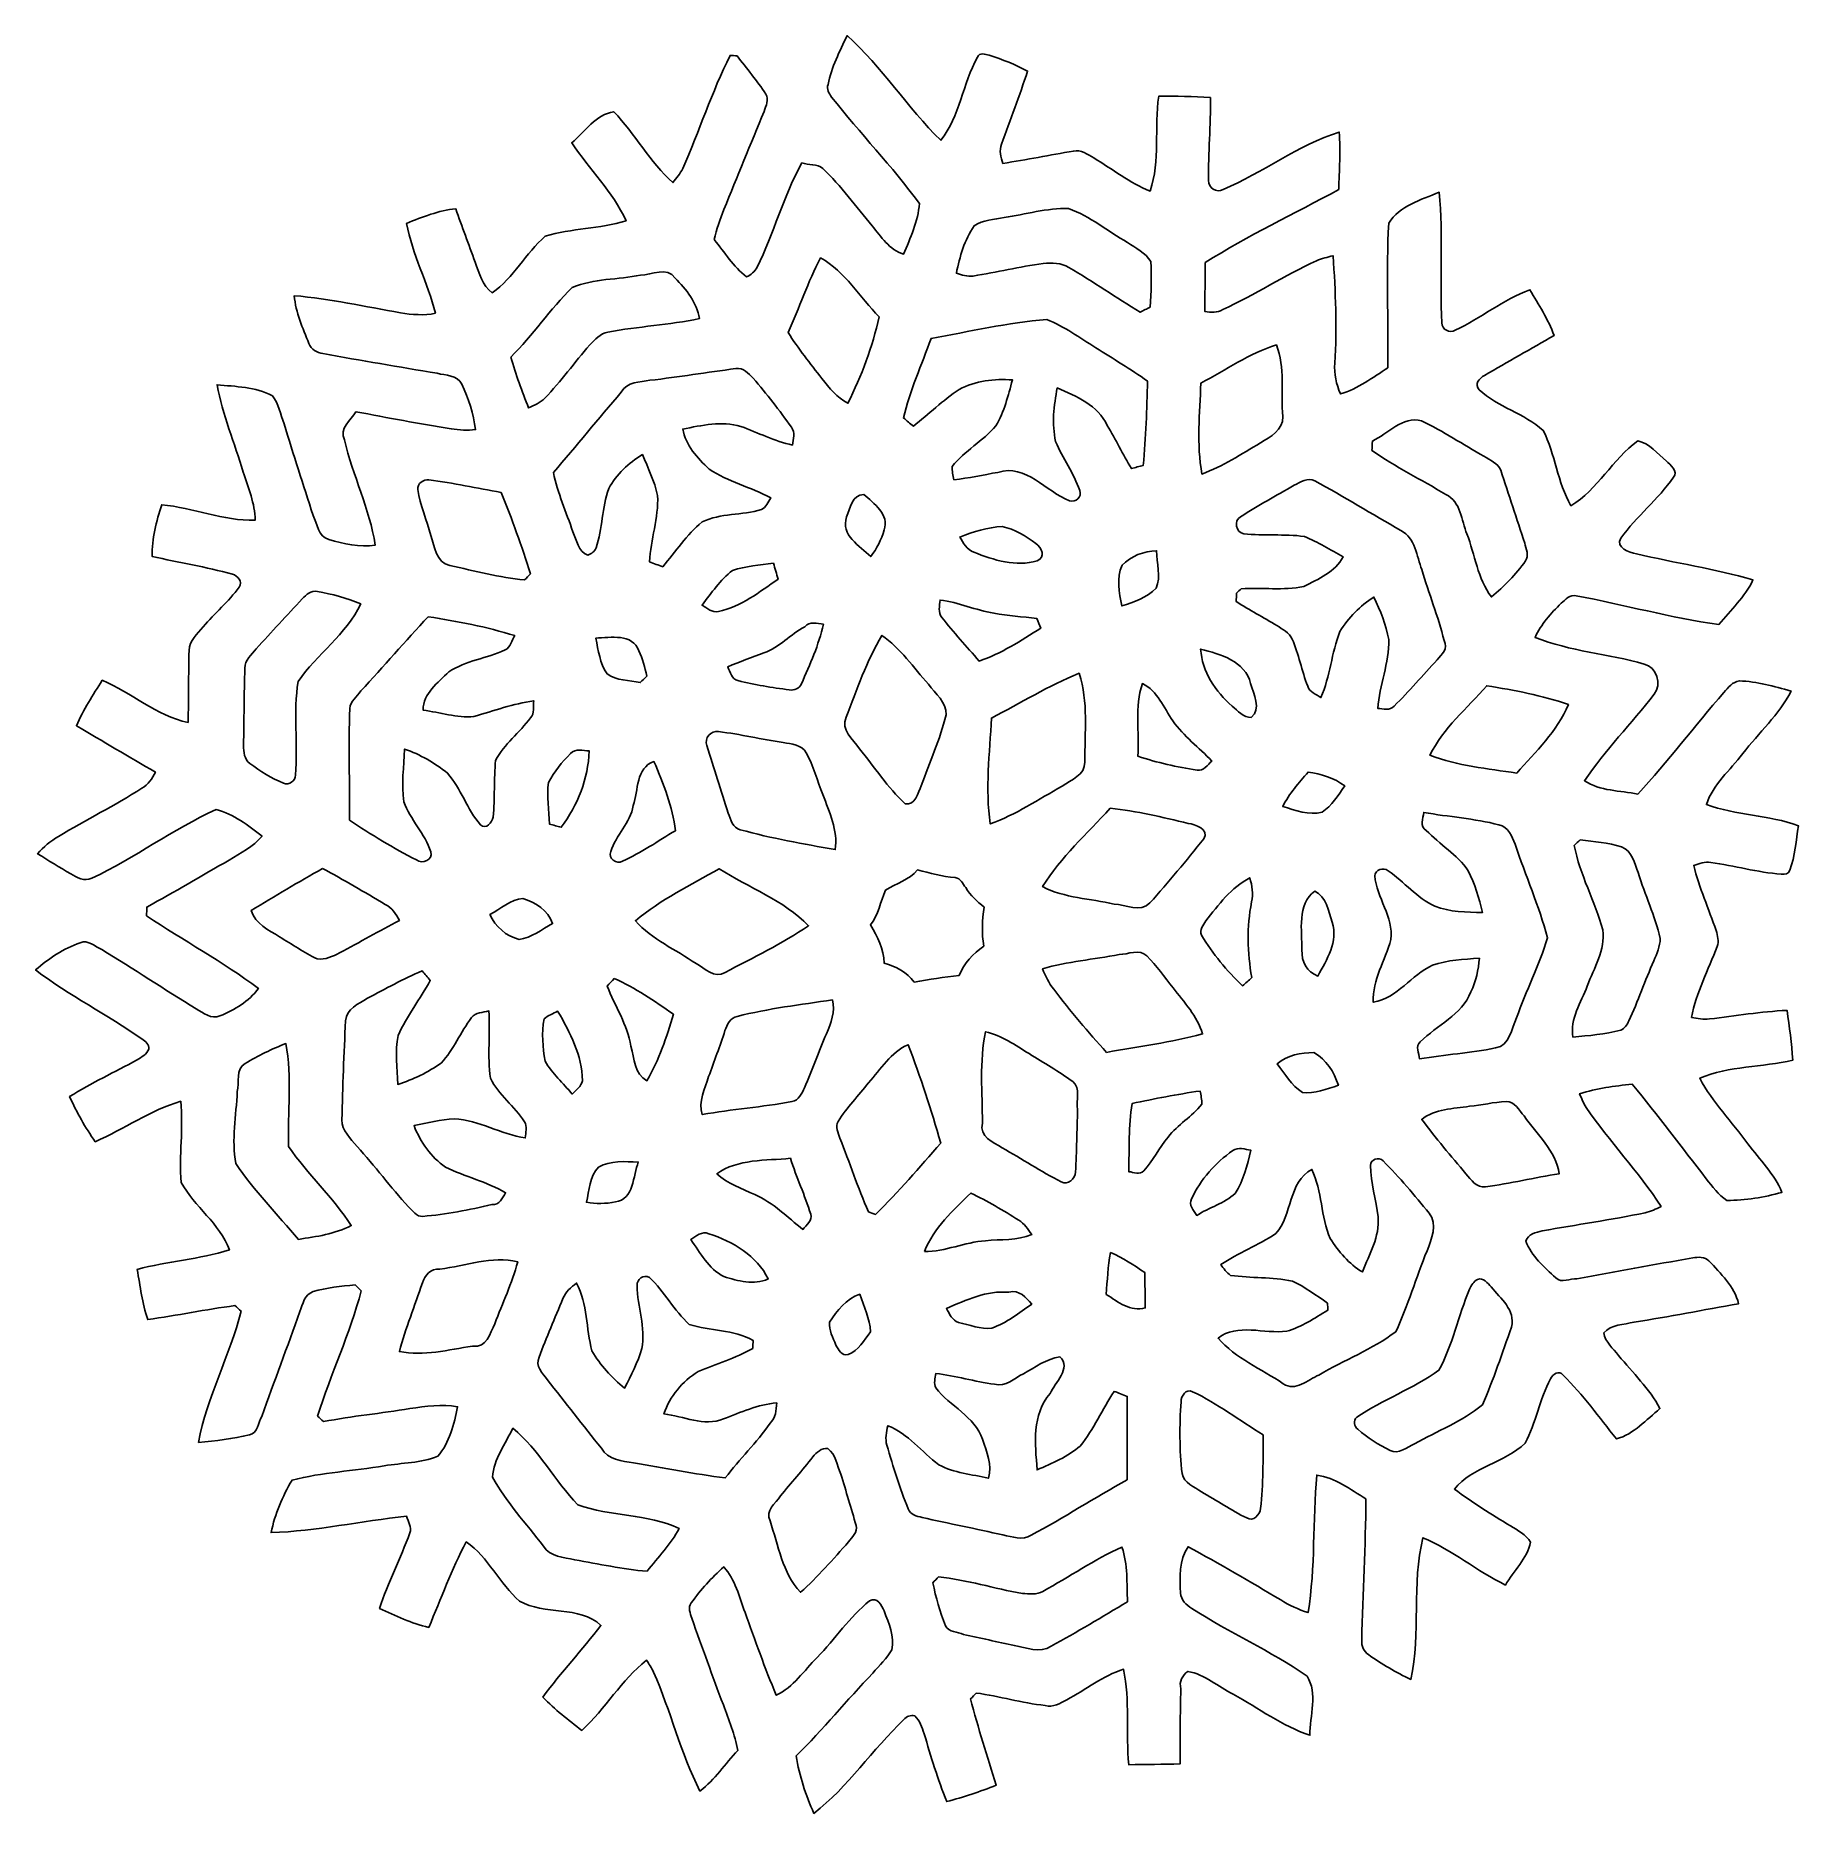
# Model space of a CAD drawing. Header units: centimetres. Extents: x -14 to 13.9, y -14.1 to 14.1.
import ezdxf

# ---------------------------------------------------------------- set-up
doc = ezdxf.new("R2010")
doc.units = ezdxf.units.CM
doc.header["$MEASUREMENT"] = 0
doc.layers.add('Camada 1', color=7, linetype='Continuous')

msp = doc.modelspace()

# ---------------------------------------------------------------- linework, layer by layer
at = {"layer": 'Camada 1', "color": 142}
for points, knots in [([(-1.11548, 14.07654), (-0.56303, 13.57842), (-0.16334, 12.93777), (0.36724, 12.41778), (0.36724, 12.41778), (0.66992, 12.79984), (0.71579, 13.31348), (0.94509, 13.73505), (0.94509, 13.73505), (0.98107, 13.81372), (1.06751, 13.77985), (1.13206, 13.76433), (1.13206, 13.76433), (1.34232, 13.70083), (1.54587, 13.6151), (1.74096, 13.51421), (1.74096, 13.51421), (1.61572, 13.12404), (1.46015, 12.74445), (1.32856, 12.35675), (1.32856, 12.35675), (1.28623, 12.2562), (1.31798, 12.15037), (1.34937, 12.0523), (1.34937, 12.0523), (1.72261, 12.11157), (2.09409, 12.18353), (2.46662, 12.24739), (2.46662, 12.24739), (2.58586, 12.27631), (2.6924, 12.19553), (2.78765, 12.13802), (2.78765, 12.13802), (3.08504, 11.96375), (3.35703, 11.7408), (3.68053, 11.61485), (3.68053, 11.61485), (3.84351, 12.09534), (3.74474, 12.61921), (3.8167, 13.11557), (3.8167, 13.11557), (4.08905, 13.11839), (4.3621, 13.11345), (4.63409, 13.09582), (4.63409, 13.09582), (4.64714, 12.65731), (4.59564, 12.21952), (4.60587, 11.78137), (4.60587, 11.78137), (4.60163, 11.6646), (4.73181, 11.58205), (4.83552, 11.63708), (4.83552, 11.63708), (5.46206, 11.91013), (6.02121, 12.33593), (6.6742, 12.54936), (6.6742, 12.54936), (6.69713, 12.24633), (6.67526, 11.94294), (6.66715, 11.63955), (6.66715, 11.63955), (5.96124, 11.25396), (5.23134, 10.91106), (4.55083, 10.48103), (4.55083, 10.48103), (4.54977, 10.22279), (4.54907, 9.96456), (4.54801, 9.70633), (4.54801, 9.70633), (4.64291, 9.69574), (4.7438, 9.68445), (4.83023, 9.73737), (4.83023, 9.73737), (5.33788, 9.97091), (5.80813, 10.27747), (6.31543, 10.51172), (6.31543, 10.51172), (6.40009, 10.54735), (6.48758, 10.56605), (6.57719, 10.59004), (6.57719, 10.59004), (6.61705, 10.02347), (6.63892, 9.4548), (6.60471, 8.88718), (6.60471, 8.88718), (6.5913, 8.72067), (6.62834, 8.55557), (6.69396, 8.40317), (6.69396, 8.40317), (6.97159, 8.4843), (7.20478, 8.66175), (7.44467, 8.81592), (7.44467, 8.81592), (7.45419, 9.57897), (7.4175, 10.34309), (7.45772, 11.10509), (7.45772, 11.10509), (7.62317, 11.37602), (7.97172, 11.47939), (8.25853, 11.5951), (8.25853, 11.5951), (8.32132, 10.90754), (8.26417, 10.21644), (8.29874, 9.52782), (8.29874, 9.52782), (8.29839, 9.42093), (8.4208, 9.35919), (8.51112, 9.40999), (8.51112, 9.40999), (8.91787, 9.60014), (9.26853, 9.89789), (9.69363, 10.05099), (9.69363, 10.05099), (9.83403, 9.81745), (9.97867, 9.58321), (10.07815, 9.3278), (10.07815, 9.3278), (9.7088, 9.1193), (9.3412, 8.9087), (8.97431, 8.69597), (8.97431, 8.69597), (8.89459, 8.65364), (8.8078, 8.55274), (8.88965, 8.46808), (8.88965, 8.46808), (9.18669, 8.19432), (9.60579, 8.09413), (9.90388, 7.8239), (9.90388, 7.8239), (10.09297, 7.44573), (10.13037, 7.00264), (10.34344, 6.63187), (10.34344, 6.63187), (10.76995, 6.88763), (11.00102, 7.36741), (11.39966, 7.65951), (11.39966, 7.65951), (11.58628, 7.626), (11.71504, 7.45525), (11.8551, 7.33919), (11.8551, 7.33919), (11.9126, 7.28486), (12.04454, 7.17479), (11.96869, 7.08237), (11.96869, 7.08237), (11.72175, 6.73523), (11.38343, 6.46359), (11.13367, 6.11964), (11.13367, 6.11964), (11.04089, 5.96794), (11.27231, 5.88857), (11.37849, 5.87304), (11.37849, 5.87304), (11.99127, 5.72417), (12.61921, 5.63633), (13.22529, 5.45818), (13.22529, 5.45818), (13.0997, 5.18619), (12.86933, 4.98475), (12.68624, 4.75297), (12.68624, 4.75297), (11.92389, 4.85316), (11.18341, 5.06942), (10.42776, 5.20524), (10.42776, 5.20524), (10.32933, 5.22887), (10.25384, 5.14667), (10.18857, 5.08776), (10.18857, 5.08776), (10.02489, 4.93042), (9.87319, 4.75509), (9.77547, 4.54836), (9.77547, 4.54836), (10.32792, 4.32647), (10.93258, 4.29013), (11.50161, 4.12609), (11.50161, 4.12609), (11.70129, 4.08164), (11.78877, 3.80259), (11.66072, 3.64737), (11.66072, 3.64737), (11.29947, 3.18558), (10.88849, 2.7626), (10.55723, 2.27718), (10.55723, 2.27718), (10.80664, 2.11596), (11.1185, 2.12055), (11.40178, 2.06763), (11.40178, 2.06763), (11.87979, 2.58269), (12.30348, 3.14537), (12.76279, 3.677), (12.76279, 3.677), (12.83264, 3.74897), (12.90249, 3.84634), (13.00939, 3.86045), (13.00939, 3.86045), (13.28808, 3.84704), (13.55937, 3.77296), (13.82748, 3.69887), (13.82748, 3.69887), (13.63945, 3.32211), (13.31771, 3.03671), (13.06195, 2.70757), (13.06195, 2.70757), (12.86369, 2.44404), (12.58958, 2.22462), (12.48763, 1.89971), (12.48763, 1.89971), (12.95823, 1.73073), (13.47435, 1.73778), (13.94495, 1.56633), (13.94495, 1.56633), (13.90897, 1.33032), (13.89168, 1.08691), (13.80878, 0.86113), (13.80878, 0.86113), (13.79573, 0.79869), (13.72411, 0.79657), (13.67296, 0.79834), (13.67296, 0.79834), (13.29549, 0.82585), (12.93036, 0.93627), (12.55607, 0.98425), (12.55607, 0.98425), (12.46293, 0.99942), (12.37368, 0.96308), (12.28654, 0.93768), (12.28654, 0.93768), (12.37121, 0.58279), (12.52537, 0.25012), (12.6425, -0.09419), (12.6425, -0.09419), (12.66578, -0.17427), (12.69012, -0.26247), (12.6559, -0.34361), (12.6559, -0.34361), (12.5222, -0.71861), (12.32323, -1.0728), (12.25303, -1.46897), (12.25303, -1.46897), (12.34652, -1.48484), (12.44141, -1.50424), (12.53666, -1.4926), (12.53666, -1.4926), (12.94589, -1.44851), (13.35229, -1.37372), (13.76433, -1.35855), (13.76433, -1.35855), (13.80172, -1.61925), (13.8363, -1.88066), (13.8564, -2.14348), (13.8564, -2.14348), (13.37098, -2.26483), (12.84746, -2.22991), (12.38285, -2.43311), (12.38285, -2.43311), (12.58323, -2.81411), (12.89544, -3.12244), (13.14485, -3.47027), (13.14485, -3.47027), (13.32794, -3.72357), (13.5636, -3.94582), (13.6846, -4.23933), (13.6846, -4.23933), (13.40026, -4.31765), (13.1064, -4.36915), (12.81148, -4.36598), (12.81148, -4.36598), (12.67672, -4.2799), (12.58394, -4.14584), (12.48516, -4.02449), (12.48516, -4.02449), (12.09992, -3.52178), (11.71504, -3.01872), (11.31464, -2.52801), (11.31464, -2.52801), (11.03242, -2.55199), (10.75125, -2.59574), (10.47997, -2.67723), (10.47997, -2.67723), (10.51101, -2.75096), (10.54029, -2.82681), (10.58545, -2.89419), (10.58545, -2.89419), (10.95234, -3.43747), (11.41483, -3.91054), (11.76972, -4.46264), (11.76972, -4.46264), (11.69, -4.50427), (11.6078, -4.54342), (11.5196, -4.56177), (11.5196, -4.56177), (10.9795, -4.67501), (10.43234, -4.75015), (9.88942, -4.84858), (9.88942, -4.84858), (9.78958, -4.87433), (9.66329, -4.89867), (9.6266, -5.01086), (9.6266, -5.01086), (9.7215, -5.24475), (9.9194, -5.42572), (10.10214, -5.59294), (10.10214, -5.59294), (10.19316, -5.68819), (10.33321, -5.59541), (10.43764, -5.60705), (10.43764, -5.60705), (11.04865, -5.49522), (11.65895, -5.37916), (12.27208, -5.27791), (12.27208, -5.27791), (12.35816, -5.26309), (12.45976, -5.25392), (12.52784, -5.32165), (12.52784, -5.32165), (12.71058, -5.52485), (12.93389, -5.72452), (12.99739, -6.00322), (12.99739, -6.00322), (12.44565, -6.09953), (11.89602, -6.20677), (11.34251, -6.29356), (11.34251, -6.29356), (11.18094, -6.33377), (10.98162, -6.32883), (10.86273, -6.4643), (10.86273, -6.4643), (10.88743, -6.61106), (11.0116, -6.70983), (11.09768, -6.82237), (11.09768, -6.82237), (11.32381, -7.09507), (11.58416, -7.3466), (11.75173, -7.66233), (11.75173, -7.66233), (11.53583, -7.83837), (11.34216, -8.06697), (11.06205, -8.14176), (11.06205, -8.14176), (10.79253, -7.79815), (10.53042, -7.44432), (10.22068, -7.13528), (10.22068, -7.13528), (10.15788, -7.04709), (10.05558, -7.11764), (10.01818, -7.19137), (10.01818, -7.19137), (9.8492, -7.51558), (9.78817, -7.8867), (9.61707, -8.2102), (9.61707, -8.2102), (9.29393, -8.5224), (8.78558, -8.58132), (8.49806, -8.93727), (8.49806, -8.93727), (8.78134, -9.15035), (9.08297, -9.33732), (9.38706, -9.51971), (9.38706, -9.51971), (9.49889, -9.59344), (9.6326, -9.65588), (9.70386, -9.77582), (9.70386, -9.77582), (9.65059, -10.03582), (9.43575, -10.23267), (9.30522, -10.45563), (9.30522, -10.45563), (8.85402, -10.23514), (8.46525, -9.90106), (8.00065, -9.70809), (8.00065, -9.70809), (7.81262, -10.44116), (7.97313, -11.21269), (7.80909, -11.95105), (7.80909, -11.95105), (7.57414, -11.84028), (7.34871, -11.70834), (7.1374, -11.55806), (7.1374, -11.55806), (7.06332, -11.50761), (7.02522, -11.41871), (7.0298, -11.33087), (7.0298, -11.33087), (7.04885, -10.58439), (7.09119, -9.83897), (7.09824, -9.09249), (7.09824, -9.09249), (6.852, -8.94186), (6.6107, -8.75771), (6.3179, -8.71608), (6.3179, -8.71608), (6.25263, -9.43963), (6.30061, -10.17235), (6.18067, -10.89131), (6.18067, -10.89131), (6.02862, -10.84404), (5.88433, -10.77489), (5.74851, -10.69199), (5.74851, -10.69199), (5.2638, -10.40306), (4.77591, -10.11908), (4.28025, -9.84955), (4.28025, -9.84955), (4.13702, -10.06404), (4.15008, -10.33674), (4.16172, -10.58404), (4.16172, -10.58404), (4.17124, -10.69128), (4.25309, -10.77383), (4.34128, -10.8264), (4.34128, -10.8264), (4.93254, -11.21057), (5.58553, -11.49703), (6.16479, -11.89849), (6.16479, -11.89849), (6.34047, -12.16448), (6.20607, -12.53031), (6.20959, -12.83405), (6.20959, -12.83405), (5.77074, -12.69083), (5.39856, -12.40367), (4.99569, -12.18635), (4.99569, -12.18635), (4.75721, -12.06747), (4.54589, -11.86815), (4.27778, -11.82264), (4.27778, -11.82264), (4.19664, -11.8872), (4.13209, -11.98457), (4.16807, -12.09957), (4.16807, -12.09957), (4.15078, -12.49539), (4.16348, -12.89156), (4.15537, -13.28808), (4.15537, -13.28808), (3.88444, -13.29514), (3.6135, -13.29866), (3.34292, -13.30078), (3.34292, -13.30078), (3.29494, -12.79878), (3.36338, -12.28478), (3.25967, -11.78948), (3.25967, -11.78948), (2.93158, -11.89249), (2.661, -12.11368), (2.36008, -12.27243), (2.36008, -12.27243), (2.25354, -12.3257), (2.14524, -12.40084), (2.01648, -12.36169), (2.01648, -12.36169), (1.64888, -12.32535), (1.29399, -12.21634), (0.92886, -12.16554), (0.92886, -12.16554), (0.89852, -12.19588), (0.86819, -12.22657), (0.8382, -12.25762), (0.8382, -12.25762), (0.95285, -12.71905), (1.10631, -13.16955), (1.24389, -13.62428), (1.24389, -13.62428), (0.98884, -13.7287), (0.72566, -13.81195), (0.46037, -13.88463), (0.46037, -13.88463), (0.31715, -13.53467), (0.21272, -13.1706), (0.10125, -12.81007), (0.10125, -12.81007), (0.06809, -12.70882), (0.03316, -12.60228), (-0.04516, -12.52643), (-0.04516, -12.52643), (-0.1083, -12.51761), (-0.17992, -12.5282), (-0.21837, -12.58746), (-0.21837, -12.58746), (-0.71684, -13.05877), (-1.09855, -13.64897), (-1.64359, -14.0723), (-1.64359, -14.0723), (-1.77059, -13.78091), (-1.87537, -13.47717), (-1.92087, -13.16179), (-1.92087, -13.16179), (-1.50177, -12.73845), (-1.11831, -12.28196), (-0.70944, -11.84875), (-0.70944, -11.84875), (-0.60713, -11.7281), (-0.48824, -11.61768), (-0.40675, -11.4815), (-0.40675, -11.4815), (-0.36089, -11.26702), (-0.45967, -11.06346), (-0.52952, -10.86697), (-0.52952, -10.86697), (-0.56691, -10.77595), (-0.64311, -10.63554), (-0.76024, -10.70575), (-0.76024, -10.70575), (-1.07844, -10.96398), (-1.30739, -11.31005), (-1.59244, -11.60145), (-1.59244, -11.60145), (-1.79634, -11.8117), (-1.9685, -12.07064), (-2.23943, -12.20047), (-2.23943, -12.20047), (-2.42006, -11.76937), (-2.57457, -11.32805), (-2.73262, -10.88849), (-2.73262, -10.88849), (-2.82469, -10.64084), (-2.88784, -10.37061), (-3.07058, -10.16988), (-3.07058, -10.16988), (-3.26178, -10.34027), (-3.43711, -10.52971), (-3.58422, -10.73926), (-3.58422, -10.73926), (-3.64208, -10.81229), (-3.59904, -10.90471), (-3.57681, -10.98268), (-3.57681, -10.98268), (-3.41454, -11.44129), (-3.24626, -11.89814), (-3.07657, -12.35463), (-3.07657, -12.35463), (-2.99014, -12.59064), (-2.89242, -12.82453), (-2.84797, -13.07359), (-2.84797, -13.07359), (-3.04976, -13.28561), (-3.21028, -13.53996), (-3.44664, -13.71706), (-3.44664, -13.71706), (-3.7532, -13.11416), (-3.90913, -12.45023), (-4.18183, -11.83322), (-4.18183, -11.83322), (-4.21358, -11.76796), (-4.25309, -11.70658), (-4.29189, -11.6459), (-4.29189, -11.6459), (-4.693, -11.95952), (-4.94206, -12.41672), (-5.31671, -12.7568), (-5.31671, -12.7568), (-5.53014, -12.59064), (-5.7471, -12.42801), (-5.93372, -12.23116), (-5.93372, -12.23116), (-5.64621, -11.83675), (-5.30825, -11.48327), (-5.01403, -11.09415), (-5.01403, -11.09415), (-5.36081, -10.77595), (-5.91114, -10.93858), (-6.30237, -10.71033), (-6.30237, -10.71033), (-6.6227, -10.4334), (-6.79485, -10.01677), (-7.14728, -9.77371), (-7.14728, -9.77371), (-7.38152, -10.20762), (-7.54415, -10.67505), (-7.7403, -11.12661), (-7.7403, -11.12661), (-8.0137, -11.06487), (-8.26699, -10.94317), (-8.51994, -10.8264), (-8.51994, -10.8264), (-8.38659, -10.41788), (-8.18656, -10.03512), (-8.04086, -9.63119), (-8.04086, -9.63119), (-8.00559, -9.54017), (-8.06415, -9.45162), (-8.09272, -9.36801), (-8.09272, -9.36801), (-8.80921, -9.44033), (-9.51618, -9.60402), (-10.23726, -9.62519), (-10.23726, -9.62519), (-10.17552, -9.33238), (-10.05522, -9.05298), (-9.90529, -8.7951), (-9.90529, -8.7951), (-9.42799, -8.67057), (-8.92986, -8.65187), (-8.44444, -8.56862), (-8.44444, -8.56862), (-8.16222, -8.51958), (-7.86483, -8.5277), (-7.59672, -8.41798), (-7.59672, -8.41798), (-7.41327, -8.20032), (-7.33566, -7.90963), (-7.28415, -7.63411), (-7.28415, -7.63411), (-7.53392, -7.58507), (-7.79004, -7.62952), (-8.03839, -7.66198), (-8.03839, -7.66198), (-8.49348, -7.73783), (-8.95385, -7.78087), (-9.40717, -7.86906), (-9.40717, -7.86906), (-9.43857, -7.83943), (-9.46997, -7.8105), (-9.50172, -7.78192), (-9.50172, -7.78192), (-9.29005, -7.11482), (-8.98984, -6.477), (-8.80957, -5.80037), (-8.80957, -5.80037), (-8.84132, -5.76862), (-8.87271, -5.73687), (-8.90411, -5.70547), (-8.90411, -5.70547), (-9.12954, -5.72029), (-9.35567, -5.74887), (-9.57298, -5.8106), (-9.57298, -5.8106), (-9.70703, -5.85611), (-9.73525, -6.01239), (-9.78394, -6.12704), (-9.78394, -6.12704), (-9.9755, -6.68302), (-10.18716, -7.23194), (-10.38366, -7.78651), (-10.38366, -7.78651), (-10.43658, -7.88105), (-10.44892, -8.05004), (-10.57839, -8.07967), (-10.57839, -8.07967), (-10.84404, -8.13788), (-11.11391, -8.1795), (-11.38555, -8.1975), (-11.38555, -8.1975), (-11.25396, -7.47748), (-10.88637, -6.82731), (-10.71245, -6.11858), (-10.71245, -6.11858), (-10.7449, -6.0893), (-10.77701, -6.06002), (-10.80876, -6.03109), (-10.80876, -6.03109), (-11.27054, -6.09494), (-11.7281, -6.18631), (-12.18988, -6.25228), (-12.18988, -6.25228), (-12.27843, -5.99581), (-12.30842, -5.72452), (-12.35639, -5.45888), (-12.35639, -5.45888), (-11.87556, -5.32941), (-11.37355, -5.29661), (-10.8966, -5.15091), (-10.8966, -5.15091), (-11.05112, -4.72793), (-11.44905, -4.46969), (-11.66036, -4.08234), (-11.66036, -4.08234), (-11.69564, -3.65407), (-11.62367, -3.22368), (-11.66707, -2.79576), (-11.66707, -2.79576), (-12.1479, -2.94111), (-12.56489, -3.23321), (-13.02067, -3.43747), (-13.02067, -3.43747), (-13.17837, -3.21275), (-13.31419, -2.97321), (-13.42637, -2.72274), (-13.42637, -2.72274), (-13.0817, -2.5079), (-12.71411, -2.33327), (-12.35639, -2.14171), (-12.35639, -2.14171), (-12.28478, -2.09903), (-12.20611, -2.0514), (-12.17154, -1.97167), (-12.17154, -1.97167), (-12.16272, -1.89865), (-12.2301, -1.84467), (-12.28302, -1.80869), (-12.28302, -1.80869), (-12.83229, -1.42699), (-13.4306, -1.11972), (-13.96577, -0.7179), (-13.96577, -0.7179), (-13.75904, -0.53375), (-13.52021, -0.37959), (-13.2588, -0.28575), (-13.2588, -0.28575), (-13.13427, -0.23495), (-13.02526, -0.3489), (-12.91837, -0.39335), (-12.91837, -0.39335), (-12.41707, -0.70203), (-11.92283, -1.02306), (-11.42294, -1.33421), (-11.42294, -1.33421), (-11.30688, -1.38853), (-11.1827, -1.50883), (-11.04653, -1.44392), (-11.04653, -1.44392), (-10.81617, -1.34796), (-10.58615, -1.21638), (-10.43693, -1.01106), (-10.43693, -1.01106), (-11.00102, -0.58773), (-11.62262, -0.25188), (-12.20787, 0.1397), (-12.20787, 0.1397), (-12.20646, 0.18627), (-12.2054, 0.23283), (-12.20435, 0.27905), (-12.20435, 0.27905), (-11.76373, 0.51611), (-11.33581, 0.77576), (-10.90013, 1.022), (-10.90013, 1.022), (-10.71562, 1.13101), (-10.52301, 1.23578), (-10.37943, 1.39841), (-10.37943, 1.39841), (-10.5985, 1.57268), (-10.83028, 1.75048), (-11.10509, 1.82245), (-11.10509, 1.82245), (-11.78842, 1.5113), (-12.3959, 1.05586), (-13.0743, 0.73448), (-13.0743, 0.73448), (-13.19706, 0.67451), (-13.3096, 0.74683), (-13.40944, 0.80469), (-13.40944, 0.80469), (-13.58512, 0.90876), (-13.75939, 1.01459), (-13.9326, 1.12254), (-13.9326, 1.12254), (-13.84194, 1.23437), (-13.72517, 1.32009), (-13.60452, 1.39629), (-13.60452, 1.39629), (-13.16849, 1.65841), (-12.71129, 1.88454), (-12.28266, 2.15865), (-12.28266, 2.15865), (-12.18353, 2.21721), (-12.11933, 2.31528), (-12.06747, 2.41512), (-12.06747, 2.41512), (-12.48692, 2.65606), (-12.90285, 2.90336), (-13.31948, 3.14925), (-13.31948, 3.14925), (-13.21047, 3.40395), (-13.0556, 3.63502), (-12.91025, 3.86962), (-12.91025, 3.86962), (-12.44529, 3.67171), (-12.05406, 3.308), (-11.55171, 3.20075), (-11.55171, 3.20075), (-11.5376, 3.58105), (-11.54747, 3.96134), (-11.53442, 4.34093), (-11.53442, 4.34093), (-11.53407, 4.49721), (-11.40072, 4.60375), (-11.31217, 4.71523), (-11.31217, 4.71523), (-11.12732, 4.92936), (-10.90859, 5.11457), (-10.74279, 5.34423), (-10.74279, 5.34423), (-10.68634, 5.43172), (-10.76219, 5.52344), (-10.84756, 5.54814), (-10.84756, 5.54814), (-11.26631, 5.6642), (-11.69635, 5.7337), (-12.12003, 5.82965), (-12.12003, 5.82965), (-12.12356, 6.10976), (-12.05547, 6.38492), (-11.96728, 6.6488), (-11.96728, 6.6488), (-11.46951, 6.59941), (-10.99326, 6.39057), (-10.48949, 6.40292), (-10.48949, 6.40292), (-10.4909, 6.66856), (-10.59815, 6.91621), (-10.67682, 7.16597), (-10.67682, 7.16597), (-10.8137, 7.6267), (-11.00772, 8.07226), (-11.09133, 8.54745), (-11.09133, 8.54745), (-10.79782, 8.52029), (-10.48209, 8.51323), (-10.21609, 8.37353), (-10.21609, 8.37353), (-10.11343, 8.24794), (-10.0905, 8.07685), (-10.03053, 7.93009), (-10.03053, 7.93009), (-9.88448, 7.44396), (-9.72926, 6.96101), (-9.5698, 6.47947), (-9.5698, 6.47947), (-9.50983, 6.34647), (-9.48902, 6.14574), (-9.32427, 6.09635), (-9.32427, 6.09635), (-9.08473, 6.03638), (-8.83602, 5.96371), (-8.58696, 6.00957), (-8.58696, 6.00957), (-8.67833, 6.58319), (-8.94292, 7.11024), (-9.07627, 7.67327), (-9.07627, 7.67327), (-9.16446, 7.86024), (-8.97678, 7.98336), (-8.89282, 8.12165), (-8.89282, 8.12165), (-8.39152, 8.02217), (-7.88846, 7.93185), (-7.38399, 7.85177), (-7.38399, 7.85177), (-7.25699, 7.82743), (-7.12717, 7.82179), (-6.99911, 7.83837), (-6.99911, 7.83837), (-7.0358, 8.08672), (-7.10459, 8.33226), (-7.21819, 8.55662), (-7.21819, 8.55662), (-7.28698, 8.70056), (-7.47571, 8.69456), (-7.60589, 8.72878), (-7.60589, 8.72878), (-8.20949, 8.83003), (-8.81309, 8.93198), (-9.41529, 9.04028), (-9.41529, 9.04028), (-9.51054, 9.05475), (-9.60473, 9.10484), (-9.63718, 9.20115), (-9.63718, 9.20115), (-9.73878, 9.44421), (-9.84497, 9.69292), (-9.87002, 9.95786), (-9.87002, 9.95786), (-9.30275, 9.91094), (-8.74642, 9.78288), (-8.18585, 9.68869), (-8.18585, 9.68869), (-8.00453, 9.65517), (-7.8165, 9.64283), (-7.63446, 9.67881), (-7.63446, 9.67881), (-7.75159, 10.16494), (-8.00488, 10.60732), (-8.09025, 11.10297), (-8.09025, 11.10297), (-7.83872, 11.20281), (-7.58578, 11.30759), (-7.31344, 11.33545), (-7.31344, 11.33545), (-7.2143, 11.05253), (-7.1053, 10.77313), (-7.00722, 10.48985), (-7.00722, 10.48985), (-6.93879, 10.31981), (-6.89822, 10.11343), (-6.73453, 10.00372), (-6.73453, 10.00372), (-6.39374, 10.24149), (-6.20783, 10.63343), (-5.89562, 10.90013), (-5.89562, 10.90013), (-5.48005, 11.02783), (-5.03308, 11.01302), (-4.61751, 11.14566), (-4.61751, 11.14566), (-4.82565, 11.60745), (-5.20171, 11.95987), (-5.47652, 12.37897), (-5.47652, 12.37897), (-5.2705, 12.55077), (-5.09199, 12.82912), (-4.81118, 12.87039), (-4.81118, 12.87039), (-4.47357, 12.51761), (-4.24074, 12.07488), (-3.87491, 11.7475), (-3.87491, 11.7475), (-3.81811, 11.81841), (-3.75955, 11.88967), (-3.72004, 11.97222), (-3.72004, 11.97222), (-3.45687, 12.56277), (-3.25826, 13.18154), (-2.97039, 13.76115), (-2.97039, 13.76115), (-2.94252, 13.75974), (-2.88678, 13.75692), (-2.85926, 13.75586), (-2.85926, 13.75586), (-2.70969, 13.55302), (-2.53929, 13.36428), (-2.4063, 13.15014), (-2.4063, 13.15014), (-2.34774, 13.06407), (-2.40347, 12.96211), (-2.43064, 12.87568), (-2.43064, 12.87568), (-2.64513, 12.35886), (-2.85503, 11.84028), (-3.06705, 11.32275), (-3.06705, 11.32275), (-3.13161, 11.16824), (-3.18311, 11.00843), (-3.22016, 10.84509), (-3.22016, 10.84509), (-3.05647, 10.64577), (-2.91818, 10.41541), (-2.71039, 10.25631), (-2.71039, 10.25631), (-2.63842, 10.28418), (-2.58092, 10.34062), (-2.54317, 10.4073), (-2.54317, 10.4073), (-2.27577, 10.94422), (-2.12619, 11.53583), (-1.83268, 12.06006), (-1.83268, 12.06006), (-1.72967, 12.02514), (-1.59314, 12.04701), (-1.50107, 11.97363), (-1.50107, 11.97363), (-1.21356, 11.69494), (-0.97472, 11.37144), (-0.72072, 11.06276), (-0.72072, 11.06276), (-0.57714, 10.89307), (-0.45014, 10.68811), (-0.22613, 10.61402), (-0.22613, 10.61402), (-0.11359, 10.8719), (0.0067, 11.13543), (0.02857, 11.41906), (0.02857, 11.41906), (-0.40569, 12.00291), (-0.91087, 12.53172), (-1.36172, 13.10322), (-1.36172, 13.10322), (-1.40582, 13.15967), (-1.44286, 13.22987), (-1.41922, 13.3029), (-1.41922, 13.3029), (-1.36031, 13.57454), (-1.23966, 13.82924), (-1.11548, 14.07654), (-1.11548, 14.07654), (-1.11548, 14.07654), (-1.11548, 14.07654), (-1.11548, 14.07654)], [0, 0, 0, 0, 0.00406504, 0.00406504, 0.00406504, 0.00406504, 0.00813008, 0.00813008, 0.00813008, 0.00813008, 0.01219512, 0.01219512, 0.01219512, 0.01219512, 0.01626016, 0.01626016, 0.01626016, 0.01626016, 0.0203252, 0.0203252, 0.0203252, 0.0203252, 0.02439024, 0.02439024, 0.02439024, 0.02439024, 0.02845528, 0.02845528, 0.02845528, 0.02845528, 0.03252033, 0.03252033, 0.03252033, 0.03252033, 0.03658537, 0.03658537, 0.03658537, 0.03658537, 0.04065041, 0.04065041, 0.04065041, 0.04065041, 0.04471545, 0.04471545, 0.04471545, 0.04471545, 0.04878049, 0.04878049, 0.04878049, 0.04878049, 0.05284553, 0.05284553, 0.05284553, 0.05284553, 0.05691057, 0.05691057, 0.05691057, 0.05691057, 0.06097561, 0.06097561, 0.06097561, 0.06097561, 0.06504065, 0.06504065, 0.06504065, 0.06504065, 0.06910569, 0.06910569, 0.06910569, 0.06910569, 0.07317073, 0.07317073, 0.07317073, 0.07317073, 0.07723577, 0.07723577, 0.07723577, 0.07723577, 0.08130081, 0.08130081, 0.08130081, 0.08130081, 0.08536585, 0.08536585, 0.08536585, 0.08536585, 0.08943089, 0.08943089, 0.08943089, 0.08943089, 0.09349593, 0.09349593, 0.09349593, 0.09349593, 0.09756098, 0.09756098, 0.09756098, 0.09756098, 0.10162602, 0.10162602, 0.10162602, 0.10162602, 0.10569106, 0.10569106, 0.10569106, 0.10569106, 0.1097561, 0.1097561, 0.1097561, 0.1097561, 0.11382114, 0.11382114, 0.11382114, 0.11382114, 0.11788618, 0.11788618, 0.11788618, 0.11788618, 0.12195122, 0.12195122, 0.12195122, 0.12195122, 0.12601626, 0.12601626, 0.12601626, 0.12601626, 0.1300813, 0.1300813, 0.1300813, 0.1300813, 0.13414634, 0.13414634, 0.13414634, 0.13414634, 0.13821138, 0.13821138, 0.13821138, 0.13821138, 0.14227642, 0.14227642, 0.14227642, 0.14227642, 0.14634146, 0.14634146, 0.14634146, 0.14634146, 0.1504065, 0.1504065, 0.1504065, 0.1504065, 0.15447154, 0.15447154, 0.15447154, 0.15447154, 0.15853659, 0.15853659, 0.15853659, 0.15853659, 0.16260163, 0.16260163, 0.16260163, 0.16260163, 0.16666667, 0.16666667, 0.16666667, 0.16666667, 0.17073171, 0.17073171, 0.17073171, 0.17073171, 0.17479675, 0.17479675, 0.17479675, 0.17479675, 0.17886179, 0.17886179, 0.17886179, 0.17886179, 0.18292683, 0.18292683, 0.18292683, 0.18292683, 0.18699187, 0.18699187, 0.18699187, 0.18699187, 0.19105691, 0.19105691, 0.19105691, 0.19105691, 0.19512195, 0.19512195, 0.19512195, 0.19512195, 0.19918699, 0.19918699, 0.19918699, 0.19918699, 0.20325203, 0.20325203, 0.20325203, 0.20325203, 0.20731707, 0.20731707, 0.20731707, 0.20731707, 0.21138211, 0.21138211, 0.21138211, 0.21138211, 0.21544715, 0.21544715, 0.21544715, 0.21544715, 0.2195122, 0.2195122, 0.2195122, 0.2195122, 0.22357724, 0.22357724, 0.22357724, 0.22357724, 0.22764228, 0.22764228, 0.22764228, 0.22764228, 0.23170732, 0.23170732, 0.23170732, 0.23170732, 0.23577236, 0.23577236, 0.23577236, 0.23577236, 0.2398374, 0.2398374, 0.2398374, 0.2398374, 0.24390244, 0.24390244, 0.24390244, 0.24390244, 0.24796748, 0.24796748, 0.24796748, 0.24796748, 0.25203252, 0.25203252, 0.25203252, 0.25203252, 0.25609756, 0.25609756, 0.25609756, 0.25609756, 0.2601626, 0.2601626, 0.2601626, 0.2601626, 0.26422764, 0.26422764, 0.26422764, 0.26422764, 0.26829268, 0.26829268, 0.26829268, 0.26829268, 0.27235772, 0.27235772, 0.27235772, 0.27235772, 0.27642276, 0.27642276, 0.27642276, 0.27642276, 0.2804878, 0.2804878, 0.2804878, 0.2804878, 0.28455285, 0.28455285, 0.28455285, 0.28455285, 0.28861789, 0.28861789, 0.28861789, 0.28861789, 0.29268293, 0.29268293, 0.29268293, 0.29268293, 0.29674797, 0.29674797, 0.29674797, 0.29674797, 0.30081301, 0.30081301, 0.30081301, 0.30081301, 0.30487805, 0.30487805, 0.30487805, 0.30487805, 0.30894309, 0.30894309, 0.30894309, 0.30894309, 0.31300813, 0.31300813, 0.31300813, 0.31300813, 0.31707317, 0.31707317, 0.31707317, 0.31707317, 0.32113821, 0.32113821, 0.32113821, 0.32113821, 0.32520325, 0.32520325, 0.32520325, 0.32520325, 0.32926829, 0.32926829, 0.32926829, 0.32926829, 0.33333333, 0.33333333, 0.33333333, 0.33333333, 0.33739837, 0.33739837, 0.33739837, 0.33739837, 0.34146341, 0.34146341, 0.34146341, 0.34146341, 0.34552846, 0.34552846, 0.34552846, 0.34552846, 0.3495935, 0.3495935, 0.3495935, 0.3495935, 0.35365854, 0.35365854, 0.35365854, 0.35365854, 0.35772358, 0.35772358, 0.35772358, 0.35772358, 0.36178862, 0.36178862, 0.36178862, 0.36178862, 0.36585366, 0.36585366, 0.36585366, 0.36585366, 0.3699187, 0.3699187, 0.3699187, 0.3699187, 0.37398374, 0.37398374, 0.37398374, 0.37398374, 0.37804878, 0.37804878, 0.37804878, 0.37804878, 0.38211382, 0.38211382, 0.38211382, 0.38211382, 0.38617886, 0.38617886, 0.38617886, 0.38617886, 0.3902439, 0.3902439, 0.3902439, 0.3902439, 0.39430894, 0.39430894, 0.39430894, 0.39430894, 0.39837398, 0.39837398, 0.39837398, 0.39837398, 0.40243902, 0.40243902, 0.40243902, 0.40243902, 0.40650407, 0.40650407, 0.40650407, 0.40650407, 0.41056911, 0.41056911, 0.41056911, 0.41056911, 0.41463415, 0.41463415, 0.41463415, 0.41463415, 0.41869919, 0.41869919, 0.41869919, 0.41869919, 0.42276423, 0.42276423, 0.42276423, 0.42276423, 0.42682927, 0.42682927, 0.42682927, 0.42682927, 0.43089431, 0.43089431, 0.43089431, 0.43089431, 0.43495935, 0.43495935, 0.43495935, 0.43495935, 0.43902439, 0.43902439, 0.43902439, 0.43902439, 0.44308943, 0.44308943, 0.44308943, 0.44308943, 0.44715447, 0.44715447, 0.44715447, 0.44715447, 0.45121951, 0.45121951, 0.45121951, 0.45121951, 0.45528455, 0.45528455, 0.45528455, 0.45528455, 0.45934959, 0.45934959, 0.45934959, 0.45934959, 0.46341463, 0.46341463, 0.46341463, 0.46341463, 0.46747967, 0.46747967, 0.46747967, 0.46747967, 0.47154472, 0.47154472, 0.47154472, 0.47154472, 0.47560976, 0.47560976, 0.47560976, 0.47560976, 0.4796748, 0.4796748, 0.4796748, 0.4796748, 0.48373984, 0.48373984, 0.48373984, 0.48373984, 0.48780488, 0.48780488, 0.48780488, 0.48780488, 0.49186992, 0.49186992, 0.49186992, 0.49186992, 0.49593496, 0.49593496, 0.49593496, 0.49593496, 0.5, 0.5, 0.5, 0.5, 0.50406504, 0.50406504, 0.50406504, 0.50406504, 0.50813008, 0.50813008, 0.50813008, 0.50813008, 0.51219512, 0.51219512, 0.51219512, 0.51219512, 0.51626016, 0.51626016, 0.51626016, 0.51626016, 0.5203252, 0.5203252, 0.5203252, 0.5203252, 0.52439024, 0.52439024, 0.52439024, 0.52439024, 0.52845528, 0.52845528, 0.52845528, 0.52845528, 0.53252033, 0.53252033, 0.53252033, 0.53252033, 0.53658537, 0.53658537, 0.53658537, 0.53658537, 0.54065041, 0.54065041, 0.54065041, 0.54065041, 0.54471545, 0.54471545, 0.54471545, 0.54471545, 0.54878049, 0.54878049, 0.54878049, 0.54878049, 0.55284553, 0.55284553, 0.55284553, 0.55284553, 0.55691057, 0.55691057, 0.55691057, 0.55691057, 0.56097561, 0.56097561, 0.56097561, 0.56097561, 0.56504065, 0.56504065, 0.56504065, 0.56504065, 0.56910569, 0.56910569, 0.56910569, 0.56910569, 0.57317073, 0.57317073, 0.57317073, 0.57317073, 0.57723577, 0.57723577, 0.57723577, 0.57723577, 0.58130081, 0.58130081, 0.58130081, 0.58130081, 0.58536585, 0.58536585, 0.58536585, 0.58536585, 0.58943089, 0.58943089, 0.58943089, 0.58943089, 0.59349593, 0.59349593, 0.59349593, 0.59349593, 0.59756098, 0.59756098, 0.59756098, 0.59756098, 0.60162602, 0.60162602, 0.60162602, 0.60162602, 0.60569106, 0.60569106, 0.60569106, 0.60569106, 0.6097561, 0.6097561, 0.6097561, 0.6097561, 0.61382114, 0.61382114, 0.61382114, 0.61382114, 0.61788618, 0.61788618, 0.61788618, 0.61788618, 0.62195122, 0.62195122, 0.62195122, 0.62195122, 0.62601626, 0.62601626, 0.62601626, 0.62601626, 0.6300813, 0.6300813, 0.6300813, 0.6300813, 0.63414634, 0.63414634, 0.63414634, 0.63414634, 0.63821138, 0.63821138, 0.63821138, 0.63821138, 0.64227642, 0.64227642, 0.64227642, 0.64227642, 0.64634146, 0.64634146, 0.64634146, 0.64634146, 0.6504065, 0.6504065, 0.6504065, 0.6504065, 0.65447154, 0.65447154, 0.65447154, 0.65447154, 0.65853659, 0.65853659, 0.65853659, 0.65853659, 0.66260163, 0.66260163, 0.66260163, 0.66260163, 0.66666667, 0.66666667, 0.66666667, 0.66666667, 0.67073171, 0.67073171, 0.67073171, 0.67073171, 0.67479675, 0.67479675, 0.67479675, 0.67479675, 0.67886179, 0.67886179, 0.67886179, 0.67886179, 0.68292683, 0.68292683, 0.68292683, 0.68292683, 0.68699187, 0.68699187, 0.68699187, 0.68699187, 0.69105691, 0.69105691, 0.69105691, 0.69105691, 0.69512195, 0.69512195, 0.69512195, 0.69512195, 0.69918699, 0.69918699, 0.69918699, 0.69918699, 0.70325203, 0.70325203, 0.70325203, 0.70325203, 0.70731707, 0.70731707, 0.70731707, 0.70731707, 0.71138211, 0.71138211, 0.71138211, 0.71138211, 0.71544715, 0.71544715, 0.71544715, 0.71544715, 0.7195122, 0.7195122, 0.7195122, 0.7195122, 0.72357724, 0.72357724, 0.72357724, 0.72357724, 0.72764228, 0.72764228, 0.72764228, 0.72764228, 0.73170732, 0.73170732, 0.73170732, 0.73170732, 0.73577236, 0.73577236, 0.73577236, 0.73577236, 0.7398374, 0.7398374, 0.7398374, 0.7398374, 0.74390244, 0.74390244, 0.74390244, 0.74390244, 0.74796748, 0.74796748, 0.74796748, 0.74796748, 0.75203252, 0.75203252, 0.75203252, 0.75203252, 0.75609756, 0.75609756, 0.75609756, 0.75609756, 0.7601626, 0.7601626, 0.7601626, 0.7601626, 0.76422764, 0.76422764, 0.76422764, 0.76422764, 0.76829268, 0.76829268, 0.76829268, 0.76829268, 0.77235772, 0.77235772, 0.77235772, 0.77235772, 0.77642276, 0.77642276, 0.77642276, 0.77642276, 0.7804878, 0.7804878, 0.7804878, 0.7804878, 0.78455285, 0.78455285, 0.78455285, 0.78455285, 0.78861789, 0.78861789, 0.78861789, 0.78861789, 0.79268293, 0.79268293, 0.79268293, 0.79268293, 0.79674797, 0.79674797, 0.79674797, 0.79674797, 0.80081301, 0.80081301, 0.80081301, 0.80081301, 0.80487805, 0.80487805, 0.80487805, 0.80487805, 0.80894309, 0.80894309, 0.80894309, 0.80894309, 0.81300813, 0.81300813, 0.81300813, 0.81300813, 0.81707317, 0.81707317, 0.81707317, 0.81707317, 0.82113821, 0.82113821, 0.82113821, 0.82113821, 0.82520325, 0.82520325, 0.82520325, 0.82520325, 0.82926829, 0.82926829, 0.82926829, 0.82926829, 0.83333333, 0.83333333, 0.83333333, 0.83333333, 0.83739837, 0.83739837, 0.83739837, 0.83739837, 0.84146341, 0.84146341, 0.84146341, 0.84146341, 0.84552846, 0.84552846, 0.84552846, 0.84552846, 0.8495935, 0.8495935, 0.8495935, 0.8495935, 0.85365854, 0.85365854, 0.85365854, 0.85365854, 0.85772358, 0.85772358, 0.85772358, 0.85772358, 0.86178862, 0.86178862, 0.86178862, 0.86178862, 0.86585366, 0.86585366, 0.86585366, 0.86585366, 0.8699187, 0.8699187, 0.8699187, 0.8699187, 0.87398374, 0.87398374, 0.87398374, 0.87398374, 0.87804878, 0.87804878, 0.87804878, 0.87804878, 0.88211382, 0.88211382, 0.88211382, 0.88211382, 0.88617886, 0.88617886, 0.88617886, 0.88617886, 0.8902439, 0.8902439, 0.8902439, 0.8902439, 0.89430894, 0.89430894, 0.89430894, 0.89430894, 0.89837398, 0.89837398, 0.89837398, 0.89837398, 0.90243902, 0.90243902, 0.90243902, 0.90243902, 0.90650407, 0.90650407, 0.90650407, 0.90650407, 0.91056911, 0.91056911, 0.91056911, 0.91056911, 0.91463415, 0.91463415, 0.91463415, 0.91463415, 0.91869919, 0.91869919, 0.91869919, 0.91869919, 0.92276423, 0.92276423, 0.92276423, 0.92276423, 0.92682927, 0.92682927, 0.92682927, 0.92682927, 0.93089431, 0.93089431, 0.93089431, 0.93089431, 0.93495935, 0.93495935, 0.93495935, 0.93495935, 0.93902439, 0.93902439, 0.93902439, 0.93902439, 0.94308943, 0.94308943, 0.94308943, 0.94308943, 0.94715447, 0.94715447, 0.94715447, 0.94715447, 0.95121951, 0.95121951, 0.95121951, 0.95121951, 0.95528455, 0.95528455, 0.95528455, 0.95528455, 0.95934959, 0.95934959, 0.95934959, 0.95934959, 0.96341463, 0.96341463, 0.96341463, 0.96341463, 0.96747967, 0.96747967, 0.96747967, 0.96747967, 0.97154472, 0.97154472, 0.97154472, 0.97154472, 0.97560976, 0.97560976, 0.97560976, 0.97560976, 0.9796748, 0.9796748, 0.9796748, 0.9796748, 0.98373984, 0.98373984, 0.98373984, 0.98373984, 0.98780488, 0.98780488, 0.98780488, 0.98780488, 0.99186992, 0.99186992, 0.99186992, 0.99186992, 1, 1, 1, 1]), ([(1.37019, 11.1954), (1.21285, 11.15765), (1.03187, 11.15942), (0.89394, 11.06417), (0.89394, 11.06417), (0.7433, 10.8398), (0.66428, 10.57734), (0.61277, 10.31452), (0.61277, 10.31452), (0.69921, 10.28947), (0.7874, 10.25384), (0.87912, 10.26936), (0.87912, 10.26936), (1.24989, 10.32616), (1.61502, 10.41717), (1.9872, 10.46727), (1.9872, 10.46727), (2.12443, 10.47785), (2.27401, 10.47891), (2.39536, 10.40483), (2.39536, 10.40483), (2.77812, 10.1787), (3.14501, 9.92717), (3.52496, 9.69645), (3.52496, 9.69645), (3.57646, 9.72326), (3.62797, 9.75042), (3.67947, 9.77724), (3.67947, 9.77724), (3.69746, 10.01712), (3.7084, 10.25878), (3.6897, 10.49867), (3.6897, 10.49867), (3.60997, 10.64189), (3.44911, 10.71139), (3.31999, 10.80064), (3.31999, 10.80064), (3.0099, 10.9788), (2.72979, 11.21551), (2.39077, 11.33828), (2.39077, 11.33828), (2.04505, 11.34604), (1.70956, 11.2462), (1.37019, 11.1954), (1.37019, 11.1954), (1.37019, 11.1954), (1.37019, 11.1954), (1.37019, 11.1954)], [0, 0, 0, 0, 0.07692308, 0.07692308, 0.07692308, 0.07692308, 0.15384615, 0.15384615, 0.15384615, 0.15384615, 0.23076923, 0.23076923, 0.23076923, 0.23076923, 0.30769231, 0.30769231, 0.30769231, 0.30769231, 0.38461538, 0.38461538, 0.38461538, 0.38461538, 0.46153846, 0.46153846, 0.46153846, 0.46153846, 0.53846154, 0.53846154, 0.53846154, 0.53846154, 0.61538462, 0.61538462, 0.61538462, 0.61538462, 0.69230769, 0.69230769, 0.69230769, 0.69230769, 0.76923077, 0.76923077, 0.76923077, 0.76923077, 0.84615385, 0.84615385, 0.84615385, 0.84615385, 1, 1, 1, 1]), ([(-4.38679, 10.28382), (-4.74521, 10.20868), (-5.12868, 10.23444), (-5.46735, 10.08662), (-5.46735, 10.08662), (-5.82013, 9.74619), (-6.09282, 9.33203), (-6.43996, 8.9849), (-6.43996, 8.9849), (-6.36623, 8.71044), (-6.26251, 8.44515), (-6.15915, 8.18056), (-6.15915, 8.18056), (-6.07201, 8.22607), (-5.97217, 8.2617), (-5.90268, 8.33543), (-5.90268, 8.33543), (-5.64727, 8.60037), (-5.43278, 8.90129), (-5.19077, 9.17857), (-5.19077, 9.17857), (-5.10787, 9.2583), (-5.02567, 9.3606), (-4.90502, 9.37965), (-4.90502, 9.37965), (-4.42454, 9.47244), (-3.93347, 9.49395), (-3.4544, 9.59555), (-3.4544, 9.59555), (-3.4925, 9.84991), (-3.66677, 10.05699), (-3.83857, 10.23726), (-3.83857, 10.23726), (-3.97087, 10.42211), (-4.20723, 10.28488), (-4.38679, 10.28382), (-4.38679, 10.28382), (-4.38679, 10.28382), (-4.38679, 10.28382), (-4.38679, 10.28382)], [0, 0, 0, 0, 0.09090909, 0.09090909, 0.09090909, 0.09090909, 0.18181818, 0.18181818, 0.18181818, 0.18181818, 0.27272727, 0.27272727, 0.27272727, 0.27272727, 0.36363636, 0.36363636, 0.36363636, 0.36363636, 0.45454545, 0.45454545, 0.45454545, 0.45454545, 0.54545455, 0.54545455, 0.54545455, 0.54545455, 0.63636364, 0.63636364, 0.63636364, 0.63636364, 0.72727273, 0.72727273, 0.72727273, 0.72727273, 0.81818182, 0.81818182, 0.81818182, 0.81818182, 1, 1, 1, 1]), ([(-1.53776, 10.55582), (-1.73884, 10.17623), (-1.87149, 9.76524), (-2.05176, 9.37577), (-2.05176, 9.37577), (-1.88983, 9.12036), (-1.70215, 8.88294), (-1.51589, 8.64517), (-1.51589, 8.64517), (-1.39771, 8.49736), (-1.27635, 8.3446), (-1.1049, 8.25606), (-1.1049, 8.25606), (-0.88547, 8.68786), (-0.71614, 9.15), (-0.60854, 9.62166), (-0.60854, 9.62166), (-0.91546, 9.93352), (-1.14864, 10.33921), (-1.53776, 10.55582), (-1.53776, 10.55582), (-1.53776, 10.55582), (-1.53776, 10.55582), (-1.53776, 10.55582)], [0, 0, 0, 0, 0.14285714, 0.14285714, 0.14285714, 0.14285714, 0.28571429, 0.28571429, 0.28571429, 0.28571429, 0.42857143, 0.42857143, 0.42857143, 0.42857143, 0.57142857, 0.57142857, 0.57142857, 0.57142857, 0.71428571, 0.71428571, 0.71428571, 0.71428571, 1, 1, 1, 1]), ([(0.21131, 9.28194), (0.06809, 8.86142), (-0.12665, 8.45679), (-0.22437, 8.02217), (-0.22437, 8.02217), (-0.17216, 7.97913), (-0.1203, 7.93609), (-0.06809, 7.8927), (-0.06809, 7.8927), (0.17639, 8.08249), (0.39758, 8.30227), (0.65652, 8.47337), (0.65652, 8.47337), (0.91546, 8.61025), (1.2132, 8.64517), (1.50177, 8.62471), (1.50177, 8.62471), (1.42875, 8.37847), (1.37583, 8.11777), (1.23719, 7.89799), (1.23719, 7.89799), (1.03434, 7.65563), (0.74471, 7.50182), (0.54539, 7.25593), (0.54539, 7.25593), (0.54187, 7.18361), (0.55951, 7.1127), (0.57362, 7.0425), (0.57362, 7.0425), (0.80751, 7.07143), (1.03822, 7.12011), (1.27035, 7.16104), (1.27035, 7.16104), (1.71521, 7.30462), (2.03024, 6.852), (2.40524, 6.71054), (2.40524, 6.71054), (2.49978, 6.67491), (2.60914, 6.77651), (2.5654, 6.87282), (2.5654, 6.87282), (2.47332, 7.14657), (2.29588, 7.38223), (2.18475, 7.64752), (2.18475, 7.64752), (2.1209, 7.92692), (2.15618, 8.21866), (2.21051, 8.497), (2.21051, 8.497), (2.51425, 8.37), (2.85186, 8.21725), (3.00284, 7.90469), (3.00284, 7.90469), (3.13267, 7.67856), (3.25226, 7.44679), (3.38455, 7.22171), (3.38455, 7.22171), (3.44664, 7.23794), (3.50873, 7.25452), (3.57082, 7.2711), (3.57082, 7.2711), (3.61209, 7.71525), (3.63149, 8.16116), (3.6382, 8.60707), (3.6382, 8.60707), (3.37361, 8.7951), (3.0928, 8.95879), (2.82011, 9.13483), (2.82011, 9.13483), (2.56469, 9.29005), (2.32128, 9.47067), (2.04329, 9.58321), (2.04329, 9.58321), (1.42663, 9.53347), (0.82056, 9.38706), (0.21131, 9.28194), (0.21131, 9.28194), (0.21131, 9.28194), (0.21131, 9.28194), (0.21131, 9.28194)], [0, 0, 0, 0, 0.04761905, 0.04761905, 0.04761905, 0.04761905, 0.0952381, 0.0952381, 0.0952381, 0.0952381, 0.14285714, 0.14285714, 0.14285714, 0.14285714, 0.19047619, 0.19047619, 0.19047619, 0.19047619, 0.23809524, 0.23809524, 0.23809524, 0.23809524, 0.28571429, 0.28571429, 0.28571429, 0.28571429, 0.33333333, 0.33333333, 0.33333333, 0.33333333, 0.38095238, 0.38095238, 0.38095238, 0.38095238, 0.42857143, 0.42857143, 0.42857143, 0.42857143, 0.47619048, 0.47619048, 0.47619048, 0.47619048, 0.52380952, 0.52380952, 0.52380952, 0.52380952, 0.57142857, 0.57142857, 0.57142857, 0.57142857, 0.61904762, 0.61904762, 0.61904762, 0.61904762, 0.66666667, 0.66666667, 0.66666667, 0.66666667, 0.71428571, 0.71428571, 0.71428571, 0.71428571, 0.76190476, 0.76190476, 0.76190476, 0.76190476, 0.80952381, 0.80952381, 0.80952381, 0.80952381, 0.85714286, 0.85714286, 0.85714286, 0.85714286, 0.9047619, 0.9047619, 0.9047619, 0.9047619, 1, 1, 1, 1]), ([(4.48416, 8.57426), (4.46758, 8.09519), (4.4136, 7.61047), (4.50074, 7.13458), (4.50074, 7.13458), (4.83129, 7.25452), (5.12374, 7.45172), (5.42643, 7.626), (5.42643, 7.626), (5.58341, 7.7276), (5.79296, 7.82779), (5.78026, 8.04369), (5.78026, 8.04369), (5.75098, 8.41975), (5.81872, 8.81839), (5.68078, 9.17892), (5.68078, 9.17892), (5.25286, 9.04487), (4.87892, 8.78099), (4.48416, 8.57426), (4.48416, 8.57426), (4.48416, 8.57426), (4.48416, 8.57426), (4.48416, 8.57426)], [0, 0, 0, 0, 0.14285714, 0.14285714, 0.14285714, 0.14285714, 0.28571429, 0.28571429, 0.28571429, 0.28571429, 0.42857143, 0.42857143, 0.42857143, 0.42857143, 0.57142857, 0.57142857, 0.57142857, 0.57142857, 0.71428571, 0.71428571, 0.71428571, 0.71428571, 1, 1, 1, 1]), ([(-2.87831, 8.80357), (-3.33234, 8.74571), (-3.78389, 8.66987), (-4.23898, 8.61836), (-4.23898, 8.61836), (-4.39737, 8.5912), (-4.60128, 8.5986), (-4.69159, 8.43209), (-4.69159, 8.43209), (-5.05636, 8.01264), (-5.40209, 7.57696), (-5.76721, 7.15821), (-5.76721, 7.15821), (-5.69912, 6.83436), (-5.56401, 6.53062), (-5.45782, 6.21841), (-5.45782, 6.21841), (-5.39962, 6.09036), (-5.37422, 5.90621), (-5.22146, 5.85152), (-5.22146, 5.85152), (-5.16678, 5.8734), (-5.10857, 5.90691), (-5.09094, 5.96759), (-5.09094, 5.96759), (-4.99145, 6.27133), (-4.9971, 6.60118), (-4.89091, 6.90316), (-4.89091, 6.90316), (-4.77026, 7.12964), (-4.57482, 7.30955), (-4.35681, 7.44149), (-4.35681, 7.44149), (-4.27037, 7.22912), (-4.1656, 7.02063), (-4.11727, 6.79485), (-4.11727, 6.79485), (-4.10069, 6.43961), (-4.22522, 6.09706), (-4.24815, 5.74428), (-4.24815, 5.74428), (-4.17795, 5.71712), (-4.10739, 5.69101), (-4.03613, 5.66596), (-4.03613, 5.66596), (-3.83575, 5.90726), (-3.65407, 6.1722), (-3.41348, 6.3754), (-3.41348, 6.3754), (-3.12314, 6.51863), (-2.77954, 6.47876), (-2.47332, 6.57049), (-2.47332, 6.57049), (-2.39818, 6.60541), (-2.37031, 6.69396), (-2.32622, 6.75887), (-2.32622, 6.75887), (-2.64442, 6.92609), (-3.00249, 7.01111), (-3.30235, 7.21325), (-3.30235, 7.21325), (-3.48968, 7.38364), (-3.66959, 7.59142), (-3.72004, 7.84719), (-3.72004, 7.84719), (-3.41842, 7.90116), (-3.10303, 7.9816), (-2.80035, 7.88776), (-2.80035, 7.88776), (-2.52695, 7.7918), (-2.26836, 7.65281), (-1.98261, 7.59248), (-1.98261, 7.59248), (-1.97097, 7.68562), (-1.93499, 7.79286), (-1.99919, 7.87541), (-1.99919, 7.87541), (-2.18581, 8.14493), (-2.39219, 8.4014), (-2.60244, 8.65223), (-2.60244, 8.65223), (-2.67723, 8.72455), (-2.7619, 8.82862), (-2.87831, 8.80357), (-2.87831, 8.80357), (-2.87831, 8.80357), (-2.87831, 8.80357), (-2.87831, 8.80357)], [0, 0, 0, 0, 0.04347826, 0.04347826, 0.04347826, 0.04347826, 0.08695652, 0.08695652, 0.08695652, 0.08695652, 0.13043478, 0.13043478, 0.13043478, 0.13043478, 0.17391304, 0.17391304, 0.17391304, 0.17391304, 0.2173913, 0.2173913, 0.2173913, 0.2173913, 0.26086957, 0.26086957, 0.26086957, 0.26086957, 0.30434783, 0.30434783, 0.30434783, 0.30434783, 0.34782609, 0.34782609, 0.34782609, 0.34782609, 0.39130435, 0.39130435, 0.39130435, 0.39130435, 0.43478261, 0.43478261, 0.43478261, 0.43478261, 0.47826087, 0.47826087, 0.47826087, 0.47826087, 0.52173913, 0.52173913, 0.52173913, 0.52173913, 0.56521739, 0.56521739, 0.56521739, 0.56521739, 0.60869565, 0.60869565, 0.60869565, 0.60869565, 0.65217391, 0.65217391, 0.65217391, 0.65217391, 0.69565217, 0.69565217, 0.69565217, 0.69565217, 0.73913043, 0.73913043, 0.73913043, 0.73913043, 0.7826087, 0.7826087, 0.7826087, 0.7826087, 0.82608696, 0.82608696, 0.82608696, 0.82608696, 0.86956522, 0.86956522, 0.86956522, 0.86956522, 0.91304348, 0.91304348, 0.91304348, 0.91304348, 1, 1, 1, 1]), ([(7.19878, 7.65563), (7.19631, 7.60624), (7.1942, 7.55685), (7.19243, 7.50746), (7.19243, 7.50746), (7.56497, 7.24605), (7.97595, 7.04674), (8.3633, 6.81002), (8.3633, 6.81002), (8.60249, 6.69643), (8.60707, 6.39833), (8.69597, 6.18561), (8.69597, 6.18561), (8.82156, 5.85399), (8.86707, 5.47864), (9.08438, 5.18866), (9.08438, 5.18866), (9.28723, 5.35411), (9.46997, 5.54602), (9.62413, 5.75769), (9.62413, 5.75769), (9.68551, 5.84341), (9.63224, 5.94995), (9.61108, 6.03991), (9.61108, 6.03991), (9.48443, 6.42444), (9.36096, 6.81002), (9.23114, 7.19314), (9.23114, 7.19314), (9.1881, 7.30814), (9.06004, 7.35436), (8.9662, 7.41645), (8.9662, 7.41645), (8.636, 7.6013), (8.3185, 7.8105), (7.97842, 7.97666), (7.97842, 7.97666), (7.67539, 8.05744), (7.44784, 7.77416), (7.19878, 7.65563), (7.19878, 7.65563), (7.19878, 7.65563), (7.19878, 7.65563), (7.19878, 7.65563)], [0, 0, 0, 0, 0.08333333, 0.08333333, 0.08333333, 0.08333333, 0.16666667, 0.16666667, 0.16666667, 0.16666667, 0.25, 0.25, 0.25, 0.25, 0.33333333, 0.33333333, 0.33333333, 0.33333333, 0.41666667, 0.41666667, 0.41666667, 0.41666667, 0.5, 0.5, 0.5, 0.5, 0.58333333, 0.58333333, 0.58333333, 0.58333333, 0.66666667, 0.66666667, 0.66666667, 0.66666667, 0.75, 0.75, 0.75, 0.75, 0.83333333, 0.83333333, 0.83333333, 0.83333333, 1, 1, 1, 1]), ([(-7.9128, 6.88869), (-7.87753, 6.63857), (-7.76887, 6.40503), (-7.7089, 6.16021), (-7.7089, 6.16021), (-7.6461, 5.98946), (-7.62494, 5.73229), (-7.40622, 5.68713), (-7.40622, 5.68713), (-7.01499, 5.59752), (-6.62305, 5.4991), (-6.223, 5.45782), (-6.223, 5.45782), (-6.19231, 5.49028), (-6.16162, 5.52203), (-6.13092, 5.55378), (-6.13092, 5.55378), (-6.2678, 5.99017), (-6.4202, 6.42161), (-6.59589, 6.84389), (-6.59589, 6.84389), (-6.97583, 6.91303), (-7.35471, 6.99135), (-7.73783, 7.04074), (-7.73783, 7.04074), (-7.82532, 7.05132), (-7.9255, 6.98465), (-7.9128, 6.88869), (-7.9128, 6.88869), (-7.9128, 6.88869), (-7.9128, 6.88869), (-7.9128, 6.88869)], [0, 0, 0, 0, 0.11111111, 0.11111111, 0.11111111, 0.11111111, 0.22222222, 0.22222222, 0.22222222, 0.22222222, 0.33333333, 0.33333333, 0.33333333, 0.33333333, 0.44444444, 0.44444444, 0.44444444, 0.44444444, 0.55555556, 0.55555556, 0.55555556, 0.55555556, 0.66666667, 0.66666667, 0.66666667, 0.66666667, 0.77777778, 0.77777778, 0.77777778, 0.77777778, 1, 1, 1, 1]), ([(5.95912, 6.95537), (5.6769, 6.78991), (5.38586, 6.63857), (5.11387, 6.45619), (5.11387, 6.45619), (4.99816, 6.40256), (5.03978, 6.2036), (5.16184, 6.18984), (5.16184, 6.18984), (5.4797, 6.14927), (5.80461, 6.19054), (6.12387, 6.14539), (6.12387, 6.14539), (6.33801, 6.05578), (6.53591, 5.93407), (6.73876, 5.82189), (6.73876, 5.82189), (6.60859, 5.58447), (6.34436, 5.46911), (6.11329, 5.35446), (6.11329, 5.35446), (5.78979, 5.28814), (5.45112, 5.33823), (5.12304, 5.31918), (5.12304, 5.31918), (5.09834, 5.29625), (5.07365, 5.27332), (5.04931, 5.25039), (5.04931, 5.25039), (5.04719, 5.20559), (5.04543, 5.16043), (5.04402, 5.11528), (5.04402, 5.11528), (5.25462, 4.98157), (5.47405, 4.86269), (5.68889, 4.73534), (5.68889, 4.73534), (5.77391, 4.67289), (5.88786, 4.62633), (5.92878, 4.52049), (5.92878, 4.52049), (6.03532, 4.28025), (6.08083, 4.0192), (6.17608, 3.77507), (6.17608, 3.77507), (6.20536, 3.67982), (6.30872, 3.64561), (6.38422, 3.59516), (6.38422, 3.59516), (6.53097, 3.92994), (6.55214, 4.30354), (6.68655, 4.64114), (6.68655, 4.64114), (6.81814, 4.85987), (7.00687, 5.0486), (7.22277, 5.18583), (7.22277, 5.18583), (7.33072, 4.97311), (7.4101, 4.74592), (7.4609, 4.51344), (7.4609, 4.51344), (7.46301, 4.14196), (7.31555, 3.79201), (7.2831, 3.42406), (7.2831, 3.42406), (7.37023, 3.41595), (7.47571, 3.3849), (7.54345, 3.46075), (7.54345, 3.46075), (7.78439, 3.69111), (7.99818, 3.94899), (8.22607, 4.19206), (8.22607, 4.19206), (8.29169, 4.28061), (8.41199, 4.36668), (8.33367, 4.49827), (8.33367, 4.49827), (8.243, 4.88033), (8.08955, 5.24298), (7.98371, 5.62046), (7.98371, 5.62046), (7.90152, 5.83247), (7.87823, 6.12211), (7.65104, 6.24029), (7.65104, 6.24029), (7.19384, 6.49817), (6.74899, 6.77792), (6.28685, 7.02698), (6.28685, 7.02698), (6.17502, 7.08237), (6.05825, 7.0037), (5.95912, 6.95537), (5.95912, 6.95537), (5.95912, 6.95537), (5.95912, 6.95537), (5.95912, 6.95537)], [0, 0, 0, 0, 0.04, 0.04, 0.04, 0.04, 0.08, 0.08, 0.08, 0.08, 0.12, 0.12, 0.12, 0.12, 0.16, 0.16, 0.16, 0.16, 0.2, 0.2, 0.2, 0.2, 0.24, 0.24, 0.24, 0.24, 0.28, 0.28, 0.28, 0.28, 0.32, 0.32, 0.32, 0.32, 0.36, 0.36, 0.36, 0.36, 0.4, 0.4, 0.4, 0.4, 0.44, 0.44, 0.44, 0.44, 0.48, 0.48, 0.48, 0.48, 0.52, 0.52, 0.52, 0.52, 0.56, 0.56, 0.56, 0.56, 0.6, 0.6, 0.6, 0.6, 0.64, 0.64, 0.64, 0.64, 0.68, 0.68, 0.68, 0.68, 0.72, 0.72, 0.72, 0.72, 0.76, 0.76, 0.76, 0.76, 0.8, 0.8, 0.8, 0.8, 0.84, 0.84, 0.84, 0.84, 0.88, 0.88, 0.88, 0.88, 0.92, 0.92, 0.92, 0.92, 1, 1, 1, 1]), ([(-1.12571, 6.45442), (-1.22026, 6.16761), (-0.91899, 5.99511), (-0.74224, 5.82718), (-0.74224, 5.82718), (-0.64841, 5.95418), (-0.57115, 6.09529), (-0.53234, 6.24946), (-0.53234, 6.24946), (-0.43956, 6.48723), (-0.69921, 6.67456), (-0.85196, 6.81249), (-0.85196, 6.81249), (-1.03082, 6.81002), (-1.07456, 6.58989), (-1.12571, 6.45442), (-1.12571, 6.45442), (-1.12571, 6.45442), (-1.12571, 6.45442), (-1.12571, 6.45442)], [0, 0, 0, 0, 0.16666667, 0.16666667, 0.16666667, 0.16666667, 0.33333333, 0.33333333, 0.33333333, 0.33333333, 0.5, 0.5, 0.5, 0.5, 0.66666667, 0.66666667, 0.66666667, 0.66666667, 1, 1, 1, 1]), ([(0.6671, 6.13727), (0.72108, 6.04167), (0.77823, 5.93549), (0.889, 5.89703), (0.889, 5.89703), (1.1998, 5.77321), (1.56245, 5.6575), (1.89336, 5.76192), (1.89336, 5.76192), (2.03271, 5.80813), (1.9625, 5.97359), (1.87219, 6.03426), (1.87219, 6.03426), (1.71027, 6.14856), (1.53635, 6.26216), (1.33985, 6.30237), (1.33985, 6.30237), (1.10843, 6.2932), (0.88194, 6.22124), (0.6671, 6.13727), (0.6671, 6.13727), (0.6671, 6.13727), (0.6671, 6.13727), (0.6671, 6.13727)], [0, 0, 0, 0, 0.14285714, 0.14285714, 0.14285714, 0.14285714, 0.28571429, 0.28571429, 0.28571429, 0.28571429, 0.42857143, 0.42857143, 0.42857143, 0.42857143, 0.57142857, 0.57142857, 0.57142857, 0.57142857, 0.71428571, 0.71428571, 0.71428571, 0.71428571, 1, 1, 1, 1]), ([(3.23638, 5.6896), (3.14219, 5.48534), (3.19264, 5.25851), (3.23074, 5.04719), (3.23074, 5.04719), (3.42688, 5.0994), (3.63079, 5.18089), (3.77578, 5.32589), (3.77578, 5.32589), (3.85586, 5.51109), (3.78213, 5.72382), (3.78248, 5.91891), (3.78248, 5.91891), (3.58069, 5.91644), (3.37608, 5.8353), (3.23638, 5.6896), (3.23638, 5.6896), (3.23638, 5.6896), (3.23638, 5.6896), (3.23638, 5.6896)], [0, 0, 0, 0, 0.16666667, 0.16666667, 0.16666667, 0.16666667, 0.33333333, 0.33333333, 0.33333333, 0.33333333, 0.5, 0.5, 0.5, 0.5, 0.66666667, 0.66666667, 0.66666667, 0.66666667, 1, 1, 1, 1]), ([(-2.93264, 5.60881), (-3.12385, 5.45571), (-3.26707, 5.25251), (-3.41207, 5.05707), (-3.41207, 5.05707), (-3.33269, 5.01262), (-3.25296, 4.93289), (-3.15419, 4.95653), (-3.15419, 4.95653), (-2.79576, 5.03273), (-2.50296, 5.26874), (-2.20768, 5.47158), (-2.20768, 5.47158), (-2.2352, 5.55801), (-2.25601, 5.63809), (-2.28388, 5.72241), (-2.28388, 5.72241), (-2.50014, 5.68854), (-2.7245, 5.67831), (-2.93264, 5.60881), (-2.93264, 5.60881), (-2.93264, 5.60881), (-2.93264, 5.60881), (-2.93264, 5.60881)], [0, 0, 0, 0, 0.14285714, 0.14285714, 0.14285714, 0.14285714, 0.28571429, 0.28571429, 0.28571429, 0.28571429, 0.42857143, 0.42857143, 0.42857143, 0.42857143, 0.57142857, 0.57142857, 0.57142857, 0.57142857, 0.71428571, 0.71428571, 0.71428571, 0.71428571, 1, 1, 1, 1]), ([(-9.74231, 5.15761), (-9.98714, 4.89585), (-10.23055, 4.63268), (-10.47115, 4.36739), (-10.47115, 4.36739), (-10.54276, 4.27461), (-10.65495, 4.18818), (-10.65142, 4.05941), (-10.65142, 4.05941), (-10.66553, 3.6516), (-10.66377, 3.24344), (-10.67294, 2.83563), (-10.67294, 2.83563), (-10.67117, 2.73544), (-10.66165, 2.6162), (-10.57275, 2.55235), (-10.57275, 2.55235), (-10.4073, 2.43064), (-10.23232, 2.31422), (-10.0397, 2.23943), (-10.0397, 2.23943), (-9.95115, 2.20451), (-9.85273, 2.27224), (-9.85061, 2.36679), (-9.85061, 2.36679), (-9.8104, 2.85997), (-9.8866, 3.36268), (-9.80934, 3.85127), (-9.80934, 3.85127), (-9.50948, 4.28378), (-9.04663, 4.59352), (-8.81662, 5.07788), (-8.81662, 5.07788), (-9.03534, 5.17349), (-9.26888, 5.23381), (-9.50383, 5.27403), (-9.50383, 5.27403), (-9.6012, 5.29837), (-9.68269, 5.22358), (-9.74231, 5.15761), (-9.74231, 5.15761), (-9.74231, 5.15761), (-9.74231, 5.15761), (-9.74231, 5.15761)], [0, 0, 0, 0, 0.08333333, 0.08333333, 0.08333333, 0.08333333, 0.16666667, 0.16666667, 0.16666667, 0.16666667, 0.25, 0.25, 0.25, 0.25, 0.33333333, 0.33333333, 0.33333333, 0.33333333, 0.41666667, 0.41666667, 0.41666667, 0.41666667, 0.5, 0.5, 0.5, 0.5, 0.58333333, 0.58333333, 0.58333333, 0.58333333, 0.66666667, 0.66666667, 0.66666667, 0.66666667, 0.75, 0.75, 0.75, 0.75, 0.83333333, 0.83333333, 0.83333333, 0.83333333, 1, 1, 1, 1]), ([(0.35595, 5.13821), (0.34678, 5.04754), (0.31821, 4.94312), (0.38312, 4.86481), (0.38312, 4.86481), (0.56938, 4.62633), (0.77541, 4.40372), (0.9719, 4.17301), (0.9719, 4.17301), (1.32362, 4.29048), (1.63654, 4.49615), (1.94804, 4.69194), (1.94804, 4.69194), (1.92758, 4.74416), (1.90712, 4.79601), (1.8863, 4.84787), (1.8863, 4.84787), (1.65911, 4.87257), (1.43192, 4.89126), (1.20685, 4.93183), (1.20685, 4.93183), (0.91687, 4.97522), (0.64876, 5.1054), (0.35595, 5.13821), (0.35595, 5.13821), (0.35595, 5.13821), (0.35595, 5.13821), (0.35595, 5.13821)], [0, 0, 0, 0, 0.125, 0.125, 0.125, 0.125, 0.25, 0.25, 0.25, 0.25, 0.375, 0.375, 0.375, 0.375, 0.5, 0.5, 0.5, 0.5, 0.625, 0.625, 0.625, 0.625, 0.75, 0.75, 0.75, 0.75, 1, 1, 1, 1]), ([(-7.74841, 4.87504), (-8.10965, 4.48804), (-8.45785, 4.0894), (-8.81556, 3.69923), (-8.81556, 3.69923), (-8.878, 3.61209), (-8.98031, 3.53624), (-8.98984, 3.4223), (-8.98984, 3.4223), (-9.01347, 2.83386), (-8.99089, 2.24472), (-8.99548, 1.65559), (-8.99548, 1.65559), (-8.6554, 1.42487), (-8.30086, 1.2125), (-7.93609, 1.02341), (-7.93609, 1.02341), (-7.8426, 0.95497), (-7.67186, 1.02552), (-7.70714, 1.15147), (-7.70714, 1.15147), (-7.80203, 1.44004), (-8.03134, 1.66229), (-8.13717, 1.94663), (-8.13717, 1.94663), (-8.1721, 2.22215), (-8.13752, 2.50225), (-8.12235, 2.77848), (-8.12235, 2.77848), (-7.8747, 2.69699), (-7.64857, 2.55799), (-7.4429, 2.39959), (-7.4429, 2.39959), (-7.2323, 2.15124), (-7.13175, 1.82739), (-6.92256, 1.57797), (-6.92256, 1.57797), (-6.83225, 1.49966), (-6.73735, 1.61572), (-6.72112, 1.70392), (-6.72112, 1.70392), (-6.69361, 2.00237), (-6.70983, 2.30293), (-6.68232, 2.60103), (-6.68232, 2.60103), (-6.54191, 2.85891), (-6.30308, 3.04059), (-6.12916, 3.27342), (-6.12916, 3.27342), (-6.06425, 3.34786), (-6.08683, 3.45405), (-6.07942, 3.54436), (-6.07942, 3.54436), (-6.40256, 3.49356), (-6.71301, 3.38843), (-7.02486, 3.29459), (-7.02486, 3.29459), (-7.29721, 3.27201), (-7.56391, 3.35915), (-7.83025, 3.39725), (-7.83025, 3.39725), (-7.82849, 3.66324), (-7.5953, 3.83152), (-7.42385, 4.00191), (-7.42385, 4.00191), (-7.1561, 4.18253), (-6.82096, 4.21464), (-6.53168, 4.3494), (-6.53168, 4.3494), (-6.43996, 4.38573), (-6.43008, 4.51062), (-6.37822, 4.57623), (-6.37822, 4.57623), (-6.82519, 4.71417), (-7.28662, 4.80342), (-7.74841, 4.87504), (-7.74841, 4.87504), (-7.74841, 4.87504), (-7.74841, 4.87504), (-7.74841, 4.87504)], [0, 0, 0, 0, 0.04761905, 0.04761905, 0.04761905, 0.04761905, 0.0952381, 0.0952381, 0.0952381, 0.0952381, 0.14285714, 0.14285714, 0.14285714, 0.14285714, 0.19047619, 0.19047619, 0.19047619, 0.19047619, 0.23809524, 0.23809524, 0.23809524, 0.23809524, 0.28571429, 0.28571429, 0.28571429, 0.28571429, 0.33333333, 0.33333333, 0.33333333, 0.33333333, 0.38095238, 0.38095238, 0.38095238, 0.38095238, 0.42857143, 0.42857143, 0.42857143, 0.42857143, 0.47619048, 0.47619048, 0.47619048, 0.47619048, 0.52380952, 0.52380952, 0.52380952, 0.52380952, 0.57142857, 0.57142857, 0.57142857, 0.57142857, 0.61904762, 0.61904762, 0.61904762, 0.61904762, 0.66666667, 0.66666667, 0.66666667, 0.66666667, 0.71428571, 0.71428571, 0.71428571, 0.71428571, 0.76190476, 0.76190476, 0.76190476, 0.76190476, 0.80952381, 0.80952381, 0.80952381, 0.80952381, 0.85714286, 0.85714286, 0.85714286, 0.85714286, 0.9047619, 0.9047619, 0.9047619, 0.9047619, 1, 1, 1, 1]), ([(-1.78788, 4.71734), (-2.01366, 4.59528), (-2.18899, 4.39102), (-2.43311, 4.30248), (-2.43311, 4.30248), (-2.62467, 4.22981), (-2.81834, 4.16278), (-3.00637, 4.08129), (-3.00637, 4.08129), (-2.96862, 4.00085), (-2.94675, 3.88726), (-2.84621, 3.86362), (-2.84621, 3.86362), (-2.57881, 3.79836), (-2.30646, 3.75179), (-2.03306, 3.71722), (-2.03306, 3.71722), (-1.95651, 3.70452), (-1.87043, 3.73697), (-1.84115, 3.81317), (-1.84115, 3.81317), (-1.70251, 4.11833), (-1.56633, 4.42842), (-1.49154, 4.7565), (-1.49154, 4.7565), (-1.59138, 4.76673), (-1.70709, 4.80836), (-1.78788, 4.71734), (-1.78788, 4.71734), (-1.78788, 4.71734), (-1.78788, 4.71734), (-1.78788, 4.71734)], [0, 0, 0, 0, 0.11111111, 0.11111111, 0.11111111, 0.11111111, 0.22222222, 0.22222222, 0.22222222, 0.22222222, 0.33333333, 0.33333333, 0.33333333, 0.33333333, 0.44444444, 0.44444444, 0.44444444, 0.44444444, 0.55555556, 0.55555556, 0.55555556, 0.55555556, 0.66666667, 0.66666667, 0.66666667, 0.66666667, 0.77777778, 0.77777778, 0.77777778, 0.77777778, 1, 1, 1, 1]), ([(-5.09587, 4.53531), (-5.05425, 4.34481), (-5.03273, 4.13491), (-4.91807, 3.97016), (-4.91807, 3.97016), (-4.76779, 3.86186), (-4.56671, 3.87068), (-4.39208, 3.83152), (-4.39208, 3.83152), (-4.35786, 3.86609), (-4.32364, 3.90066), (-4.28942, 3.93488), (-4.28942, 3.93488), (-4.31941, 4.07211), (-4.3501, 4.21146), (-4.41572, 4.3367), (-4.41572, 4.3367), (-4.5145, 4.6101), (-4.86128, 4.54872), (-5.09587, 4.53531), (-5.09587, 4.53531), (-5.09587, 4.53531), (-5.09587, 4.53531), (-5.09587, 4.53531)], [0, 0, 0, 0, 0.14285714, 0.14285714, 0.14285714, 0.14285714, 0.28571429, 0.28571429, 0.28571429, 0.28571429, 0.42857143, 0.42857143, 0.42857143, 0.42857143, 0.57142857, 0.57142857, 0.57142857, 0.57142857, 0.71428571, 0.71428571, 0.71428571, 0.71428571, 1, 1, 1, 1]), ([(-0.56621, 4.57941), (-0.80821, 4.17477), (-0.96344, 3.72251), (-1.13312, 3.28401), (-1.13312, 3.28401), (-1.22626, 3.0861), (-1.01847, 2.93441), (-0.92181, 2.78377), (-0.92181, 2.78377), (-0.67769, 2.49661), (-0.48013, 2.16747), (-0.1972, 1.91523), (-0.1972, 1.91523), (-0.04092, 1.87678), (0.00882, 2.09797), (0.0568, 2.19745), (0.0568, 2.19745), (0.18732, 2.57175), (0.3556, 2.93441), (0.45014, 3.31999), (0.45014, 3.31999), (0.46002, 3.52637), (0.27658, 3.65407), (0.1718, 3.80471), (0.1718, 3.80471), (-0.06526, 4.06964), (-0.27164, 4.37303), (-0.56621, 4.57941), (-0.56621, 4.57941), (-0.56621, 4.57941), (-0.56621, 4.57941), (-0.56621, 4.57941)], [0, 0, 0, 0, 0.11111111, 0.11111111, 0.11111111, 0.11111111, 0.22222222, 0.22222222, 0.22222222, 0.22222222, 0.33333333, 0.33333333, 0.33333333, 0.33333333, 0.44444444, 0.44444444, 0.44444444, 0.44444444, 0.55555556, 0.55555556, 0.55555556, 0.55555556, 0.66666667, 0.66666667, 0.66666667, 0.66666667, 0.77777778, 0.77777778, 0.77777778, 0.77777778, 1, 1, 1, 1]), ([(4.48063, 4.36245), (4.50109, 4.00685), (4.71593, 3.68864), (4.97769, 3.46004), (4.97769, 3.46004), (5.06836, 3.38914), (5.15549, 3.27695), (5.28249, 3.28189), (5.28249, 3.28189), (5.44759, 3.41207), (5.31495, 3.65196), (5.27121, 3.81741), (5.27121, 3.81741), (5.18724, 4.16948), (4.78861, 4.2859), (4.48063, 4.36245), (4.48063, 4.36245), (4.48063, 4.36245), (4.48063, 4.36245), (4.48063, 4.36245)], [0, 0, 0, 0, 0.16666667, 0.16666667, 0.16666667, 0.16666667, 0.33333333, 0.33333333, 0.33333333, 0.33333333, 0.5, 0.5, 0.5, 0.5, 0.66666667, 0.66666667, 0.66666667, 0.66666667, 1, 1, 1, 1]), ([(1.1684, 3.27131), (1.13912, 2.71498), (1.06997, 2.15053), (1.149, 1.59526), (1.149, 1.59526), (1.55399, 1.74202), (1.91523, 1.98437), (2.29023, 2.19216), (2.29023, 2.19216), (2.42923, 2.29306), (2.65218, 2.37067), (2.64654, 2.57281), (2.64654, 2.57281), (2.64266, 3.03883), (2.70863, 3.52989), (2.55446, 3.97898), (2.55446, 3.97898), (2.07292, 3.78354), (1.63019, 3.50732), (1.1684, 3.27131), (1.1684, 3.27131), (1.1684, 3.27131), (1.1684, 3.27131), (1.1684, 3.27131)], [0, 0, 0, 0, 0.14285714, 0.14285714, 0.14285714, 0.14285714, 0.28571429, 0.28571429, 0.28571429, 0.28571429, 0.42857143, 0.42857143, 0.42857143, 0.42857143, 0.57142857, 0.57142857, 0.57142857, 0.57142857, 0.71428571, 0.71428571, 0.71428571, 0.71428571, 1, 1, 1, 1]), ([(3.55776, 3.81706), (3.42971, 3.4484), (3.51508, 3.04659), (3.48615, 2.66524), (3.48615, 2.66524), (3.79095, 2.56469), (4.10598, 2.4959), (4.42313, 2.44757), (4.42313, 2.44757), (4.52684, 2.42782), (4.59034, 2.53189), (4.65878, 2.59009), (4.65878, 2.59009), (4.45276, 2.80247), (4.21358, 2.98415), (4.03825, 3.22439), (4.03825, 3.22439), (3.89714, 3.43394), (3.79871, 3.70029), (3.55776, 3.81706), (3.55776, 3.81706), (3.55776, 3.81706), (3.55776, 3.81706), (3.55776, 3.81706)], [0, 0, 0, 0, 0.14285714, 0.14285714, 0.14285714, 0.14285714, 0.28571429, 0.28571429, 0.28571429, 0.28571429, 0.42857143, 0.42857143, 0.42857143, 0.42857143, 0.57142857, 0.57142857, 0.57142857, 0.57142857, 0.71428571, 0.71428571, 0.71428571, 0.71428571, 1, 1, 1, 1]), ([(9.0103, 3.78142), (8.69985, 3.42441), (8.32097, 3.11362), (8.11036, 2.68146), (8.11036, 2.68146), (8.54922, 2.51319), (9.0237, 2.47156), (9.48514, 2.39818), (9.48514, 2.39818), (9.78429, 2.73791), (10.12613, 3.0607), (10.30393, 3.48474), (10.30393, 3.48474), (9.88519, 3.62938), (9.44704, 3.71263), (9.0103, 3.78142), (9.0103, 3.78142), (9.0103, 3.78142), (9.0103, 3.78142), (9.0103, 3.78142)], [0, 0, 0, 0, 0.16666667, 0.16666667, 0.16666667, 0.16666667, 0.33333333, 0.33333333, 0.33333333, 0.33333333, 0.5, 0.5, 0.5, 0.5, 0.66666667, 0.66666667, 0.66666667, 0.66666667, 1, 1, 1, 1]), ([(-3.33551, 2.83598), (-3.23286, 2.4765), (-3.10797, 2.12266), (-2.99861, 1.76424), (-2.99861, 1.76424), (-2.96086, 1.66441), (-2.92876, 1.52929), (-2.80811, 1.50248), (-2.80811, 1.50248), (-2.31493, 1.3656), (-1.80904, 1.27776), (-1.30563, 1.18816), (-1.30563, 1.18816), (-1.25871, 1.49049), (-1.40123, 1.78047), (-1.49895, 2.05846), (-1.49895, 2.05846), (-1.59385, 2.27647), (-1.64465, 2.51425), (-1.76283, 2.72168), (-1.76283, 2.72168), (-1.83515, 2.84868), (-2.00131, 2.85926), (-2.1269, 2.8829), (-2.1269, 2.8829), (-2.4705, 2.93229), (-2.80811, 3.01554), (-3.15277, 3.05647), (-3.15277, 3.05647), (-3.27237, 3.08222), (-3.38349, 2.95028), (-3.33551, 2.83598), (-3.33551, 2.83598), (-3.33551, 2.83598), (-3.33551, 2.83598), (-3.33551, 2.83598)], [0, 0, 0, 0, 0.1, 0.1, 0.1, 0.1, 0.2, 0.2, 0.2, 0.2, 0.3, 0.3, 0.3, 0.3, 0.4, 0.4, 0.4, 0.4, 0.5, 0.5, 0.5, 0.5, 0.6, 0.6, 0.6, 0.6, 0.7, 0.7, 0.7, 0.7, 0.8, 0.8, 0.8, 0.8, 1, 1, 1, 1]), ([(-5.49557, 2.71039), (-5.63351, 2.57563), (-5.7531, 2.42041), (-5.84553, 2.25107), (-5.84553, 2.25107), (-5.87375, 2.03306), (-5.84059, 1.81046), (-5.83036, 1.59103), (-5.83036, 1.59103), (-5.76756, 1.5748), (-5.70477, 1.55822), (-5.64197, 1.54199), (-5.64197, 1.54199), (-5.37986, 1.89442), (-5.21864, 2.30858), (-5.2003, 2.7492), (-5.2003, 2.7492), (-5.29872, 2.76013), (-5.4162, 2.78977), (-5.49557, 2.71039), (-5.49557, 2.71039), (-5.49557, 2.71039), (-5.49557, 2.71039), (-5.49557, 2.71039)], [0, 0, 0, 0, 0.14285714, 0.14285714, 0.14285714, 0.14285714, 0.28571429, 0.28571429, 0.28571429, 0.28571429, 0.42857143, 0.42857143, 0.42857143, 0.42857143, 0.57142857, 0.57142857, 0.57142857, 0.57142857, 0.71428571, 0.71428571, 0.71428571, 0.71428571, 1, 1, 1, 1]), ([(-4.5018, 1.88595), (-4.54977, 1.61184), (-4.77767, 1.41817), (-4.85846, 1.15782), (-4.85846, 1.15782), (-4.90291, 1.04669), (-4.77132, 0.94721), (-4.67113, 1.00577), (-4.67113, 1.00577), (-4.37797, 1.13841), (-4.11021, 1.32292), (-3.83399, 1.48731), (-3.83399, 1.48731), (-3.88549, 1.86866), (-4.01884, 2.23344), (-4.17654, 2.58269), (-4.17654, 2.58269), (-4.46264, 2.48003), (-4.42207, 2.1269), (-4.5018, 1.88595), (-4.5018, 1.88595), (-4.5018, 1.88595), (-4.5018, 1.88595), (-4.5018, 1.88595)], [0, 0, 0, 0, 0.14285714, 0.14285714, 0.14285714, 0.14285714, 0.28571429, 0.28571429, 0.28571429, 0.28571429, 0.42857143, 0.42857143, 0.42857143, 0.42857143, 0.57142857, 0.57142857, 0.57142857, 0.57142857, 0.71428571, 0.71428571, 0.71428571, 0.71428571, 1, 1, 1, 1]), ([(6.18172, 2.41547), (6.03285, 2.24543), (5.88398, 2.07327), (5.77956, 1.87149), (5.77956, 1.87149), (5.98064, 1.80763), (6.18913, 1.73002), (6.40362, 1.78047), (6.40362, 1.78047), (6.55884, 1.88066), (6.65445, 2.04823), (6.76099, 2.19498), (6.76099, 2.19498), (6.59624, 2.32869), (6.38634, 2.3809), (6.18172, 2.41547), (6.18172, 2.41547), (6.18172, 2.41547), (6.18172, 2.41547), (6.18172, 2.41547)], [0, 0, 0, 0, 0.16666667, 0.16666667, 0.16666667, 0.16666667, 0.33333333, 0.33333333, 0.33333333, 0.33333333, 0.5, 0.5, 0.5, 0.5, 0.66666667, 0.66666667, 0.66666667, 0.66666667, 1, 1, 1, 1]), ([(3.04871, 1.8415), (2.67688, 1.44216), (2.26977, 1.06574), (1.97767, 0.60113), (1.97767, 0.60113), (2.32692, 0.42122), (2.73191, 0.41346), (3.10938, 0.32561), (3.10938, 0.32561), (3.29036, 0.31891), (3.52884, 0.18168), (3.677, 0.34325), (3.677, 0.34325), (3.97263, 0.67169), (4.25521, 1.01318), (4.52931, 1.35996), (4.52931, 1.35996), (4.62456, 1.50918), (4.38785, 1.59067), (4.28449, 1.60373), (4.28449, 1.60373), (3.87703, 1.70109), (3.46675, 1.79881), (3.04871, 1.8415), (3.04871, 1.8415), (3.04871, 1.8415), (3.04871, 1.8415), (3.04871, 1.8415)], [0, 0, 0, 0, 0.125, 0.125, 0.125, 0.125, 0.25, 0.25, 0.25, 0.25, 0.375, 0.375, 0.375, 0.375, 0.5, 0.5, 0.5, 0.5, 0.625, 0.625, 0.625, 0.625, 0.75, 0.75, 0.75, 0.75, 1, 1, 1, 1]), ([(8.01299, 1.77659), (8.00312, 1.68099), (7.94491, 1.55646), (8.05286, 1.49225), (8.05286, 1.49225), (8.26311, 1.26929), (8.54392, 1.11231), (8.71643, 0.85407), (8.71643, 0.85407), (8.82332, 0.64594), (8.88965, 0.41875), (8.9415, 0.19085), (8.9415, 0.19085), (8.68892, 0.19509), (8.42751, 0.20108), (8.18832, 0.29104), (8.18832, 0.29104), (7.90434, 0.42404), (7.70431, 0.67698), (7.44925, 0.85196), (7.44925, 0.85196), (7.37517, 0.91405), (7.24359, 0.86995), (7.23653, 0.77294), (7.23653, 0.77294), (7.26158, 0.42404), (7.54168, 0.12418), (7.49053, -0.23495), (7.49053, -0.23495), (7.40657, -0.56938), (7.19737, -0.87171), (7.2143, -1.22872), (7.2143, -1.22872), (7.59636, -1.16029), (7.81755, -0.79869), (8.15269, -0.64029), (8.15269, -0.64029), (8.39082, -0.56127), (8.64482, -0.54681), (8.89388, -0.53305), (8.89388, -0.53305), (8.87765, -0.71684), (8.84061, -0.89888), (8.75982, -1.06609), (8.75982, -1.06609), (8.60919, -1.43051), (8.22395, -1.59314), (7.95725, -1.85561), (7.95725, -1.85561), (7.87859, -1.92687), (7.93538, -2.03764), (7.94667, -2.12549), (7.94667, -2.12549), (8.34672, -2.06128), (8.75206, -2.02918), (9.15035, -1.95298), (9.15035, -1.95298), (9.37472, -1.91523), (9.40012, -1.64112), (9.48372, -1.47602), (9.48372, -1.47602), (9.63048, -1.0474), (9.84462, -0.64347), (9.97232, -0.20884), (9.97232, -0.20884), (9.83756, 0.29422), (9.6266, 0.77717), (9.45762, 1.27141), (9.45762, 1.27141), (9.40999, 1.39771), (9.35108, 1.54834), (9.20327, 1.58044), (9.20327, 1.58044), (8.8138, 1.68063), (8.40846, 1.70639), (8.01299, 1.77659), (8.01299, 1.77659), (8.01299, 1.77659), (8.01299, 1.77659), (8.01299, 1.77659)], [0, 0, 0, 0, 0.04761905, 0.04761905, 0.04761905, 0.04761905, 0.0952381, 0.0952381, 0.0952381, 0.0952381, 0.14285714, 0.14285714, 0.14285714, 0.14285714, 0.19047619, 0.19047619, 0.19047619, 0.19047619, 0.23809524, 0.23809524, 0.23809524, 0.23809524, 0.28571429, 0.28571429, 0.28571429, 0.28571429, 0.33333333, 0.33333333, 0.33333333, 0.33333333, 0.38095238, 0.38095238, 0.38095238, 0.38095238, 0.42857143, 0.42857143, 0.42857143, 0.42857143, 0.47619048, 0.47619048, 0.47619048, 0.47619048, 0.52380952, 0.52380952, 0.52380952, 0.52380952, 0.57142857, 0.57142857, 0.57142857, 0.57142857, 0.61904762, 0.61904762, 0.61904762, 0.61904762, 0.66666667, 0.66666667, 0.66666667, 0.66666667, 0.71428571, 0.71428571, 0.71428571, 0.71428571, 0.76190476, 0.76190476, 0.76190476, 0.76190476, 0.80952381, 0.80952381, 0.80952381, 0.80952381, 0.85714286, 0.85714286, 0.85714286, 0.85714286, 0.9047619, 0.9047619, 0.9047619, 0.9047619, 1, 1, 1, 1]), ([(10.49126, 1.34338), (10.45951, 1.31374), (10.42776, 1.28411), (10.39636, 1.25448), (10.39636, 1.25448), (10.48385, 0.78881), (10.72233, 0.36971), (10.84862, -0.08396), (10.84862, -0.08396), (10.89025, -0.40217), (10.70892, -0.6858), (10.60027, -0.97261), (10.60027, -0.97261), (10.50607, -1.23261), (10.32369, -1.4919), (10.37519, -1.78082), (10.37519, -1.78082), (10.62778, -1.75613), (10.8846, -1.73849), (11.13049, -1.6697), (11.13049, -1.6697), (11.19575, -1.64747), (11.23209, -1.58291), (11.26067, -1.52471), (11.26067, -1.52471), (11.40389, -1.21214), (11.51714, -0.88688), (11.65507, -0.57185), (11.65507, -0.57185), (11.70093, -0.45932), (11.75702, -0.34431), (11.75597, -0.22049), (11.75597, -0.22049), (11.67412, 0.13829), (11.51467, 0.47237), (11.40707, 0.82338), (11.40707, 0.82338), (11.34674, 0.9712), (11.31358, 1.16734), (11.1446, 1.22978), (11.1446, 1.22978), (10.9347, 1.30281), (10.70892, 1.31092), (10.49126, 1.34338), (10.49126, 1.34338), (10.49126, 1.34338), (10.49126, 1.34338), (10.49126, 1.34338)], [0, 0, 0, 0, 0.07692308, 0.07692308, 0.07692308, 0.07692308, 0.15384615, 0.15384615, 0.15384615, 0.15384615, 0.23076923, 0.23076923, 0.23076923, 0.23076923, 0.30769231, 0.30769231, 0.30769231, 0.30769231, 0.38461538, 0.38461538, 0.38461538, 0.38461538, 0.46153846, 0.46153846, 0.46153846, 0.46153846, 0.53846154, 0.53846154, 0.53846154, 0.53846154, 0.61538462, 0.61538462, 0.61538462, 0.61538462, 0.69230769, 0.69230769, 0.69230769, 0.69230769, 0.76923077, 0.76923077, 0.76923077, 0.76923077, 0.84615385, 0.84615385, 0.84615385, 0.84615385, 1, 1, 1, 1]), ([(-9.42305, 0.88865), (-9.80158, 0.67204), (-10.17975, 0.45402), (-10.55088, 0.22472), (-10.55088, 0.22472), (-10.48985, 0.00741), (-10.2743, -0.08184), (-10.10355, -0.19332), (-10.10355, -0.19332), (-9.906, -0.3108), (-9.71585, -0.44415), (-9.50736, -0.54222), (-9.50736, -0.54222), (-9.37754, -0.56162), (-9.26112, -0.50165), (-9.15105, -0.4445), (-9.15105, -0.4445), (-8.83497, -0.27587), (-8.52064, -0.10407), (-8.20596, 0.06632), (-8.20596, 0.06632), (-8.25888, 0.16651), (-8.32238, 0.26846), (-8.42857, 0.31821), (-8.42857, 0.31821), (-8.7563, 0.51506), (-9.08579, 0.70873), (-9.42305, 0.88865), (-9.42305, 0.88865), (-9.42305, 0.88865), (-9.42305, 0.88865), (-9.42305, 0.88865)], [0, 0, 0, 0, 0.11111111, 0.11111111, 0.11111111, 0.11111111, 0.22222222, 0.22222222, 0.22222222, 0.22222222, 0.33333333, 0.33333333, 0.33333333, 0.33333333, 0.44444444, 0.44444444, 0.44444444, 0.44444444, 0.55555556, 0.55555556, 0.55555556, 0.55555556, 0.66666667, 0.66666667, 0.66666667, 0.66666667, 0.77777778, 0.77777778, 0.77777778, 0.77777778, 1, 1, 1, 1]), ([(-3.14396, 0.88582), (-3.59622, 0.629), (-4.06717, 0.39441), (-4.46969, 0.06068), (-4.46969, 0.06068), (-4.2037, -0.23319), (-3.83117, -0.39687), (-3.50802, -0.61701), (-3.50802, -0.61701), (-3.36938, -0.68509), (-3.21627, -0.86184), (-3.05012, -0.75882), (-3.05012, -0.75882), (-2.60385, -0.52211), (-2.14701, -0.29986), (-1.72614, -0.0187), (-1.72614, -0.0187), (-2.12266, 0.38876), (-2.67229, 0.5842), (-3.14396, 0.88582), (-3.14396, 0.88582), (-3.14396, 0.88582), (-3.14396, 0.88582), (-3.14396, 0.88582)], [0, 0, 0, 0, 0.14285714, 0.14285714, 0.14285714, 0.14285714, 0.28571429, 0.28571429, 0.28571429, 0.28571429, 0.42857143, 0.42857143, 0.42857143, 0.42857143, 0.57142857, 0.57142857, 0.57142857, 0.57142857, 0.71428571, 0.71428571, 0.71428571, 0.71428571, 1, 1, 1, 1]), ([(-0.00071, 0.86607), (-0.13547, 0.70485), (-0.34184, 0.65546), (-0.50765, 0.54575), (-0.50765, 0.54575), (-0.5909, 0.36336), (-0.62124, 0.15699), (-0.74859, -0.00529), (-0.74859, -0.00529), (-0.63077, -0.18803), (-0.53728, -0.3877), (-0.52952, -0.61031), (-0.52952, -0.61031), (-0.34184, -0.6604), (-0.17039, -0.75212), (-0.05397, -0.91052), (-0.05397, -0.91052), (0.18133, -0.86607), (0.41804, -0.83291), (0.65581, -0.80751), (0.65581, -0.80751), (0.73378, -0.61313), (0.87983, -0.46214), (1.04775, -0.34078), (1.04775, -0.34078), (1.01177, -0.13582), (1.01988, 0.07373), (1.05163, 0.27869), (1.05163, 0.27869), (0.94474, 0.37077), (0.83044, 0.45967), (0.76059, 0.58561), (0.76059, 0.58561), (0.71473, 0.64523), (0.6791, 0.7366), (0.59372, 0.74401), (0.59372, 0.74401), (0.39052, 0.75918), (0.19579, 0.81774), (-0.00071, 0.86607), (-0.00071, 0.86607), (-0.00071, 0.86607), (-0.00071, 0.86607), (-0.00071, 0.86607)], [0, 0, 0, 0, 0.08333333, 0.08333333, 0.08333333, 0.08333333, 0.16666667, 0.16666667, 0.16666667, 0.16666667, 0.25, 0.25, 0.25, 0.25, 0.33333333, 0.33333333, 0.33333333, 0.33333333, 0.41666667, 0.41666667, 0.41666667, 0.41666667, 0.5, 0.5, 0.5, 0.5, 0.58333333, 0.58333333, 0.58333333, 0.58333333, 0.66666667, 0.66666667, 0.66666667, 0.66666667, 0.75, 0.75, 0.75, 0.75, 0.83333333, 0.83333333, 0.83333333, 0.83333333, 1, 1, 1, 1]), ([(4.56424, 0.05786), (4.5212, -0.00353), (4.45382, -0.08467), (4.49333, -0.1651), (4.49333, -0.1651), (4.66972, -0.46179), (4.89444, -0.72954), (5.1435, -0.96873), (5.1435, -0.96873), (5.19218, -0.92534), (5.24087, -0.8823), (5.29026, -0.83961), (5.29026, -0.83961), (5.21864, -0.44379), (5.207, -0.03704), (5.28743, 0.35842), (5.28743, 0.35842), (5.31636, 0.48683), (5.29731, 0.61807), (5.25815, 0.74224), (5.25815, 0.74224), (4.96605, 0.58526), (4.76003, 0.3175), (4.56424, 0.05786), (4.56424, 0.05786), (4.56424, 0.05786), (4.56424, 0.05786), (4.56424, 0.05786)], [0, 0, 0, 0, 0.125, 0.125, 0.125, 0.125, 0.25, 0.25, 0.25, 0.25, 0.375, 0.375, 0.375, 0.375, 0.5, 0.5, 0.5, 0.5, 0.625, 0.625, 0.625, 0.625, 0.75, 0.75, 0.75, 0.75, 1, 1, 1, 1]), ([(-6.77086, 0.16051), (-6.68972, -0.0314), (-6.51228, -0.18415), (-6.31155, -0.23495), (-6.31155, -0.23495), (-6.11223, -0.21202), (-5.95171, -0.07373), (-5.77991, 0.01729), (-5.77991, 0.01729), (-5.85011, 0.22401), (-6.0512, 0.35278), (-6.24911, 0.41451), (-6.24911, 0.41451), (-6.44666, 0.40076), (-6.59977, 0.24518), (-6.77086, 0.16051), (-6.77086, 0.16051), (-6.77086, 0.16051), (-6.77086, 0.16051), (-6.77086, 0.16051)], [0, 0, 0, 0, 0.16666667, 0.16666667, 0.16666667, 0.16666667, 0.33333333, 0.33333333, 0.33333333, 0.33333333, 0.5, 0.5, 0.5, 0.5, 0.66666667, 0.66666667, 0.66666667, 0.66666667, 1, 1, 1, 1]), ([(6.28615, 0.52987), (6.00675, 0.32738), (6.08365, -0.10372), (6.08506, -0.4004), (6.08506, -0.4004), (6.07236, -0.58491), (6.16232, -0.75318), (6.3373, -0.81351), (6.3373, -0.81351), (6.47453, -0.55245), (6.66432, -0.26952), (6.56237, 0.0381), (6.56237, 0.0381), (6.50311, 0.21272), (6.47065, 0.44274), (6.28615, 0.52987), (6.28615, 0.52987), (6.28615, 0.52987), (6.28615, 0.52987), (6.28615, 0.52987)], [0, 0, 0, 0, 0.16666667, 0.16666667, 0.16666667, 0.16666667, 0.33333333, 0.33333333, 0.33333333, 0.33333333, 0.5, 0.5, 0.5, 0.5, 0.66666667, 0.66666667, 0.66666667, 0.66666667, 1, 1, 1, 1]), ([(3.18982, -0.47449), (2.78589, -0.55104), (2.37278, -0.58244), (1.97767, -0.70062), (1.97767, -0.70062), (2.02212, -0.81456), (2.07539, -0.92569), (2.15512, -1.01988), (2.15512, -1.01988), (2.41512, -1.36948), (2.69628, -1.70321), (2.99226, -2.02283), (2.99226, -2.02283), (3.4985, -1.92793), (4.01214, -1.86584), (4.50991, -1.73108), (4.50991, -1.73108), (4.42983, -1.44533), (4.21816, -1.23014), (4.04354, -1.00083), (4.04354, -1.00083), (3.90666, -0.83185), (3.78248, -0.65123), (3.63008, -0.49565), (3.63008, -0.49565), (3.51367, -0.3743), (3.32669, -0.47237), (3.18982, -0.47449), (3.18982, -0.47449), (3.18982, -0.47449), (3.18982, -0.47449), (3.18982, -0.47449)], [0, 0, 0, 0, 0.11111111, 0.11111111, 0.11111111, 0.11111111, 0.22222222, 0.22222222, 0.22222222, 0.22222222, 0.33333333, 0.33333333, 0.33333333, 0.33333333, 0.44444444, 0.44444444, 0.44444444, 0.44444444, 0.55555556, 0.55555556, 0.55555556, 0.55555556, 0.66666667, 0.66666667, 0.66666667, 0.66666667, 0.77777778, 0.77777778, 0.77777778, 0.77777778, 1, 1, 1, 1]), ([(-8.7129, -1.16664), (-8.85119, -1.25342), (-9.04804, -1.33138), (-9.05686, -1.52047), (-9.05686, -1.52047), (-9.08579, -2.04294), (-9.10131, -2.56681), (-9.11542, -3.08998), (-9.11542, -3.08998), (-9.11754, -3.26319), (-8.97784, -3.38949), (-8.87483, -3.5112), (-8.87483, -3.5112), (-8.59508, -3.82129), (-8.3446, -4.15713), (-8.06379, -4.46652), (-8.06379, -4.46652), (-7.9943, -4.52155), (-7.93609, -4.63127), (-7.83343, -4.61857), (-7.83343, -4.61857), (-7.46478, -4.5914), (-7.10177, -4.51273), (-6.74158, -4.43301), (-6.74158, -4.43301), (-6.61282, -4.44571), (-6.57789, -4.32647), (-6.52357, -4.24533), (-6.52357, -4.24533), (-6.82343, -4.06894), (-7.16562, -3.99027), (-7.47677, -3.83928), (-7.47677, -3.83928), (-7.70431, -3.68159), (-7.8747, -3.43994), (-7.97348, -3.18241), (-7.97348, -3.18241), (-7.76287, -3.1369), (-7.55191, -3.08504), (-7.33601, -3.07622), (-7.33601, -3.07622), (-6.94126, -3.08892), (-6.60082, -3.32422), (-6.21312, -3.37679), (-6.21312, -3.37679), (-6.20607, -3.29247), (-6.17714, -3.19864), (-6.22547, -3.12138), (-6.22547, -3.12138), (-6.37999, -2.87267), (-6.6361, -2.6991), (-6.76416, -2.43276), (-6.76416, -2.43276), (-6.81214, -2.07927), (-6.76734, -1.72014), (-6.78886, -1.3649), (-6.78886, -1.3649), (-6.87987, -1.39418), (-6.99946, -1.38783), (-7.0619, -1.47214), (-7.0619, -1.47214), (-7.239, -1.70074), (-7.34413, -1.98014), (-7.5445, -2.1911), (-7.5445, -2.1911), (-7.75264, -2.33962), (-7.98689, -2.45181), (-8.23066, -2.52942), (-8.23066, -2.52942), (-8.2423, -2.27189), (-8.27511, -2.00942), (-8.22501, -1.75542), (-8.22501, -1.75542), (-8.08602, -1.44745), (-7.87647, -1.17863), (-7.71666, -0.8823), (-7.71666, -0.8823), (-7.75935, -0.8322), (-7.80239, -0.78246), (-7.84472, -0.73272), (-7.84472, -0.73272), (-8.14282, -0.85901), (-8.42715, -1.01565), (-8.7129, -1.16664), (-8.7129, -1.16664), (-8.7129, -1.16664), (-8.7129, -1.16664), (-8.7129, -1.16664)], [0, 0, 0, 0, 0.04347826, 0.04347826, 0.04347826, 0.04347826, 0.08695652, 0.08695652, 0.08695652, 0.08695652, 0.13043478, 0.13043478, 0.13043478, 0.13043478, 0.17391304, 0.17391304, 0.17391304, 0.17391304, 0.2173913, 0.2173913, 0.2173913, 0.2173913, 0.26086957, 0.26086957, 0.26086957, 0.26086957, 0.30434783, 0.30434783, 0.30434783, 0.30434783, 0.34782609, 0.34782609, 0.34782609, 0.34782609, 0.39130435, 0.39130435, 0.39130435, 0.39130435, 0.43478261, 0.43478261, 0.43478261, 0.43478261, 0.47826087, 0.47826087, 0.47826087, 0.47826087, 0.52173913, 0.52173913, 0.52173913, 0.52173913, 0.56521739, 0.56521739, 0.56521739, 0.56521739, 0.60869565, 0.60869565, 0.60869565, 0.60869565, 0.65217391, 0.65217391, 0.65217391, 0.65217391, 0.69565217, 0.69565217, 0.69565217, 0.69565217, 0.73913043, 0.73913043, 0.73913043, 0.73913043, 0.7826087, 0.7826087, 0.7826087, 0.7826087, 0.82608696, 0.82608696, 0.82608696, 0.82608696, 0.86956522, 0.86956522, 0.86956522, 0.86956522, 0.91304348, 0.91304348, 0.91304348, 0.91304348, 1, 1, 1, 1]), ([(-4.80589, -0.85407), (-4.84223, -0.89359), (-4.87821, -0.9331), (-4.91455, -0.97261), (-4.91455, -0.97261), (-4.79531, -1.29328), (-4.59176, -1.58291), (-4.53849, -1.92652), (-4.53849, -1.92652), (-4.48698, -2.12055), (-4.4898, -2.36749), (-4.28625, -2.47227), (-4.28625, -2.47227), (-4.09681, -2.14242), (-3.97051, -1.78188), (-3.86609, -1.41781), (-3.86609, -1.41781), (-4.16772, -1.21214), (-4.46793, -0.99624), (-4.80589, -0.85407), (-4.80589, -0.85407), (-4.80589, -0.85407), (-4.80589, -0.85407), (-4.80589, -0.85407)], [0, 0, 0, 0, 0.14285714, 0.14285714, 0.14285714, 0.14285714, 0.28571429, 0.28571429, 0.28571429, 0.28571429, 0.42857143, 0.42857143, 0.42857143, 0.42857143, 0.57142857, 0.57142857, 0.57142857, 0.57142857, 0.71428571, 0.71428571, 0.71428571, 0.71428571, 1, 1, 1, 1]), ([(-5.91573, -1.4926), (-5.95842, -1.71168), (-5.93513, -1.94381), (-5.89739, -2.16112), (-5.89739, -2.16112), (-5.78908, -2.35902), (-5.60987, -2.50825), (-5.46947, -2.68252), (-5.46947, -2.68252), (-5.40949, -2.61902), (-5.32447, -2.56222), (-5.30789, -2.47121), (-5.30789, -2.47121), (-5.31389, -2.06975), (-5.49875, -1.70815), (-5.69983, -1.37195), (-5.69983, -1.37195), (-5.77286, -1.40794), (-5.85223, -1.43969), (-5.91573, -1.4926), (-5.91573, -1.4926), (-5.91573, -1.4926), (-5.91573, -1.4926), (-5.91573, -1.4926)], [0, 0, 0, 0, 0.14285714, 0.14285714, 0.14285714, 0.14285714, 0.28571429, 0.28571429, 0.28571429, 0.28571429, 0.42857143, 0.42857143, 0.42857143, 0.42857143, 0.57142857, 0.57142857, 0.57142857, 0.57142857, 0.71428571, 0.71428571, 0.71428571, 0.71428571, 1, 1, 1, 1]), ([(-2.85715, -1.45274), (-2.96757, -1.47496), (-3.0159, -1.58468), (-3.05047, -1.67816), (-3.05047, -1.67816), (-3.13267, -1.92264), (-3.2191, -2.165), (-3.30976, -2.4063), (-3.30976, -2.4063), (-3.37326, -2.59962), (-3.47416, -2.80141), (-3.41136, -3.00778), (-3.41136, -3.00778), (-2.9404, -2.91959), (-2.46062, -2.88996), (-1.99037, -2.80035), (-1.99037, -2.80035), (-1.88031, -2.78271), (-1.83162, -2.67159), (-1.7907, -2.58163), (-1.7907, -2.58163), (-1.67181, -2.2987), (-1.56351, -2.01154), (-1.44533, -1.72861), (-1.44533, -1.72861), (-1.37231, -1.55963), (-1.29963, -1.37689), (-1.34973, -1.19062), (-1.34973, -1.19062), (-1.85385, -1.26647), (-2.36255, -1.32856), (-2.85715, -1.45274), (-2.85715, -1.45274), (-2.85715, -1.45274), (-2.85715, -1.45274), (-2.85715, -1.45274)], [0, 0, 0, 0, 0.1, 0.1, 0.1, 0.1, 0.2, 0.2, 0.2, 0.2, 0.3, 0.3, 0.3, 0.3, 0.4, 0.4, 0.4, 0.4, 0.5, 0.5, 0.5, 0.5, 0.6, 0.6, 0.6, 0.6, 0.7, 0.7, 0.7, 0.7, 0.8, 0.8, 0.8, 0.8, 1, 1, 1, 1]), ([(-10.64648, -2.19816), (-10.80664, -2.28212), (-10.73185, -2.50225), (-10.77207, -2.64372), (-10.77207, -2.64372), (-10.79041, -3.02225), (-10.86309, -3.40713), (-10.79641, -3.78213), (-10.79641, -3.78213), (-10.50572, -4.21287), (-10.13954, -4.58752), (-9.80299, -4.98263), (-9.80299, -4.98263), (-9.51865, -4.93995), (-9.22831, -4.89797), (-8.96867, -4.76603), (-8.96867, -4.76603), (-9.25795, -4.31588), (-9.6587, -3.95182), (-9.96174, -3.51226), (-9.96174, -3.51226), (-9.97444, -2.96968), (-9.906, -2.42147), (-10.00125, -1.88242), (-10.00125, -1.88242), (-10.22526, -1.96674), (-10.44081, -2.07504), (-10.64648, -2.19816), (-10.64648, -2.19816), (-10.64648, -2.19816), (-10.64648, -2.19816), (-10.64648, -2.19816)], [0, 0, 0, 0, 0.11111111, 0.11111111, 0.11111111, 0.11111111, 0.22222222, 0.22222222, 0.22222222, 0.22222222, 0.33333333, 0.33333333, 0.33333333, 0.33333333, 0.44444444, 0.44444444, 0.44444444, 0.44444444, 0.55555556, 0.55555556, 0.55555556, 0.55555556, 0.66666667, 0.66666667, 0.66666667, 0.66666667, 0.77777778, 0.77777778, 0.77777778, 0.77777778, 1, 1, 1, 1]), ([(-0.77787, -2.50331), (-0.93839, -2.70722), (-1.11972, -2.89595), (-1.25977, -3.11503), (-1.25977, -3.11503), (-1.30951, -3.20005), (-1.2573, -3.29636), (-1.2319, -3.38067), (-1.2319, -3.38067), (-1.07632, -3.76731), (-0.9465, -4.16419), (-0.78034, -4.5466), (-0.78034, -4.5466), (-0.7426, -4.55965), (-0.70485, -4.57306), (-0.66675, -4.58682), (-0.66675, -4.58682), (-0.30233, -4.22981), (0.03246, -3.84387), (0.36548, -3.45793), (0.36548, -3.45793), (0.21308, -2.93335), (0.04727, -2.41159), (-0.15028, -1.90182), (-0.15028, -1.90182), (-0.4258, -2.02036), (-0.58314, -2.29059), (-0.77787, -2.50331), (-0.77787, -2.50331), (-0.77787, -2.50331), (-0.77787, -2.50331), (-0.77787, -2.50331)], [0, 0, 0, 0, 0.11111111, 0.11111111, 0.11111111, 0.11111111, 0.22222222, 0.22222222, 0.22222222, 0.22222222, 0.33333333, 0.33333333, 0.33333333, 0.33333333, 0.44444444, 0.44444444, 0.44444444, 0.44444444, 0.55555556, 0.55555556, 0.55555556, 0.55555556, 0.66666667, 0.66666667, 0.66666667, 0.66666667, 0.77777778, 0.77777778, 0.77777778, 0.77777778, 1, 1, 1, 1]), ([(1.07421, -1.6951), (0.97614, -2.16852), (1.02447, -2.66065), (1.02517, -3.14078), (1.02517, -3.14078), (0.96591, -3.36232), (1.19768, -3.44205), (1.33632, -3.53342), (1.33632, -3.53342), (1.65206, -3.70769), (1.95227, -3.91019), (2.27436, -4.07247), (2.27436, -4.07247), (2.37807, -4.13879), (2.49273, -4.01884), (2.49943, -3.91689), (2.49943, -3.91689), (2.51672, -3.58669), (2.52236, -3.25649), (2.53224, -2.92629), (2.53224, -2.92629), (2.50296, -2.7873), (2.58657, -2.58904), (2.45639, -2.48497), (2.45639, -2.48497), (2.23485, -2.3241), (1.99707, -2.18828), (1.76601, -2.04258), (1.76601, -2.04258), (1.54446, -1.90994), (1.33068, -1.75331), (1.07421, -1.6951), (1.07421, -1.6951), (1.07421, -1.6951), (1.07421, -1.6951), (1.07421, -1.6951)], [0, 0, 0, 0, 0.1, 0.1, 0.1, 0.1, 0.2, 0.2, 0.2, 0.2, 0.3, 0.3, 0.3, 0.3, 0.4, 0.4, 0.4, 0.4, 0.5, 0.5, 0.5, 0.5, 0.6, 0.6, 0.6, 0.6, 0.7, 0.7, 0.7, 0.7, 0.8, 0.8, 0.8, 0.8, 1, 1, 1, 1]), ([(5.68995, -2.20345), (5.81625, -2.35761), (5.91714, -2.55129), (6.09106, -2.65571), (6.09106, -2.65571), (6.28438, -2.68464), (6.47947, -2.60174), (6.6615, -2.54247), (6.6615, -2.54247), (6.59201, -2.33609), (6.471, -2.13078), (6.27345, -2.02706), (6.27345, -2.02706), (6.06672, -2.02036), (5.85117, -2.06798), (5.68995, -2.20345), (5.68995, -2.20345), (5.68995, -2.20345), (5.68995, -2.20345), (5.68995, -2.20345)], [0, 0, 0, 0, 0.16666667, 0.16666667, 0.16666667, 0.16666667, 0.33333333, 0.33333333, 0.33333333, 0.33333333, 0.5, 0.5, 0.5, 0.5, 0.66666667, 0.66666667, 0.66666667, 0.66666667, 1, 1, 1, 1]), ([(3.39407, -2.83281), (3.3334, -3.18946), (3.35315, -3.55177), (3.34257, -3.91195), (3.34257, -3.91195), (3.41983, -3.91724), (3.51966, -3.97122), (3.57928, -3.89749), (3.57928, -3.89749), (3.7271, -3.73415), (3.82446, -3.53201), (3.96593, -3.36338), (3.96593, -3.36338), (4.11656, -3.16371), (4.34411, -3.04165), (4.49792, -2.8448), (4.49792, -2.8448), (4.5025, -2.77319), (4.48416, -2.70334), (4.47075, -2.63419), (4.47075, -2.63419), (4.10951, -2.68676), (3.75038, -2.75555), (3.39407, -2.83281), (3.39407, -2.83281), (3.39407, -2.83281), (3.39407, -2.83281), (3.39407, -2.83281)], [0, 0, 0, 0, 0.125, 0.125, 0.125, 0.125, 0.25, 0.25, 0.25, 0.25, 0.375, 0.375, 0.375, 0.375, 0.5, 0.5, 0.5, 0.5, 0.625, 0.625, 0.625, 0.625, 0.75, 0.75, 0.75, 0.75, 1, 1, 1, 1]), ([(8.73689, -2.87655), (8.47901, -2.91606), (8.19326, -2.91218), (7.98089, -3.08504), (7.98089, -3.08504), (8.20138, -3.38279), (8.4462, -3.66148), (8.68151, -3.94794), (8.68151, -3.94794), (8.763, -4.03472), (8.84837, -4.17477), (8.98913, -4.15114), (8.98913, -4.15114), (9.38142, -4.09928), (9.767, -4.00473), (10.15824, -3.943), (10.15824, -3.943), (10.10003, -3.57787), (9.80405, -3.31929), (9.6012, -3.0293), (9.6012, -3.0293), (9.52147, -2.94534), (9.45303, -2.79224), (9.3151, -2.79929), (9.3151, -2.79929), (9.12072, -2.80987), (8.93092, -2.85997), (8.73689, -2.87655), (8.73689, -2.87655), (8.73689, -2.87655), (8.73689, -2.87655), (8.73689, -2.87655)], [0, 0, 0, 0, 0.11111111, 0.11111111, 0.11111111, 0.11111111, 0.22222222, 0.22222222, 0.22222222, 0.22222222, 0.33333333, 0.33333333, 0.33333333, 0.33333333, 0.44444444, 0.44444444, 0.44444444, 0.44444444, 0.55555556, 0.55555556, 0.55555556, 0.55555556, 0.66666667, 0.66666667, 0.66666667, 0.66666667, 0.77777778, 0.77777778, 0.77777778, 0.77777778, 1, 1, 1, 1]), ([(4.98934, -3.57717), (4.71417, -3.77155), (4.47851, -4.0326), (4.3374, -4.34022), (4.3374, -4.34022), (4.28307, -4.43689), (4.37197, -4.52473), (4.41748, -4.60446), (4.41748, -4.60446), (4.61539, -4.47922), (4.85387, -4.4129), (5.02955, -4.25556), (5.02955, -4.25556), (5.15902, -4.04954), (5.21723, -3.80682), (5.27614, -3.57293), (5.27614, -3.57293), (5.18231, -3.55812), (5.07541, -3.51719), (4.98934, -3.57717), (4.98934, -3.57717), (4.98934, -3.57717), (4.98934, -3.57717), (4.98934, -3.57717)], [0, 0, 0, 0, 0.14285714, 0.14285714, 0.14285714, 0.14285714, 0.28571429, 0.28571429, 0.28571429, 0.28571429, 0.42857143, 0.42857143, 0.42857143, 0.42857143, 0.57142857, 0.57142857, 0.57142857, 0.57142857, 0.71428571, 0.71428571, 0.71428571, 0.71428571, 1, 1, 1, 1]), ([(-5.05107, -3.84034), (-5.19642, -3.98321), (-5.20136, -4.2104), (-5.24439, -4.39632), (-5.24439, -4.39632), (-5.09199, -4.42172), (-4.93677, -4.42031), (-4.78472, -4.39067), (-4.78472, -4.39067), (-4.49545, -4.35504), (-4.50356, -3.97122), (-4.42348, -3.75885), (-4.42348, -3.75885), (-4.63338, -3.75179), (-4.86375, -3.72886), (-5.05107, -3.84034), (-5.05107, -3.84034), (-5.05107, -3.84034), (-5.05107, -3.84034), (-5.05107, -3.84034)], [0, 0, 0, 0, 0.16666667, 0.16666667, 0.16666667, 0.16666667, 0.33333333, 0.33333333, 0.33333333, 0.33333333, 0.5, 0.5, 0.5, 0.5, 0.66666667, 0.66666667, 0.66666667, 0.66666667, 1, 1, 1, 1]), ([(-3.18206, -3.94476), (-3.00955, -4.10139), (-2.78659, -4.17865), (-2.5781, -4.27461), (-2.5781, -4.27461), (-2.28635, -4.4009), (-2.06304, -4.63303), (-1.81539, -4.82565), (-1.81539, -4.82565), (-1.76565, -4.75403), (-1.657, -4.68524), (-1.69298, -4.58576), (-1.69298, -4.58576), (-1.78506, -4.28554), (-1.91876, -3.99909), (-2.01436, -3.69958), (-2.01436, -3.69958), (-2.40418, -3.73874), (-2.84692, -3.70628), (-3.18206, -3.94476), (-3.18206, -3.94476), (-3.18206, -3.94476), (-3.18206, -3.94476), (-3.18206, -3.94476)], [0, 0, 0, 0, 0.14285714, 0.14285714, 0.14285714, 0.14285714, 0.28571429, 0.28571429, 0.28571429, 0.28571429, 0.42857143, 0.42857143, 0.42857143, 0.42857143, 0.57142857, 0.57142857, 0.57142857, 0.57142857, 0.71428571, 0.71428571, 0.71428571, 0.71428571, 1, 1, 1, 1]), ([(7.16844, -3.81317), (7.17162, -4.08905), (7.2577, -4.35469), (7.29086, -4.62739), (7.29086, -4.62739), (7.31555, -4.9403), (7.15222, -5.21794), (7.04286, -5.49945), (7.04286, -5.49945), (6.82837, -5.37422), (6.66679, -5.17525), (6.53309, -4.97029), (6.53309, -4.97029), (6.38316, -4.62104), (6.40292, -4.22169), (6.24099, -3.87526), (6.24099, -3.87526), (5.86176, -4.07423), (5.93901, -4.60128), (5.66914, -4.89162), (5.66914, -4.89162), (5.39186, -5.07577), (5.07682, -5.19747), (4.79884, -5.38233), (4.79884, -5.38233), (4.84576, -5.44266), (4.8895, -5.50898), (4.95406, -5.55307), (4.95406, -5.55307), (5.27791, -5.59999), (5.61234, -5.5753), (5.93443, -5.64374), (5.93443, -5.64374), (6.13269, -5.73934), (6.31155, -5.86916), (6.49111, -5.99546), (6.49111, -5.99546), (6.49146, -6.02297), (6.49146, -6.07871), (6.49182, -6.10658), (6.49182, -6.10658), (6.28403, -6.23111), (6.07836, -6.3687), (5.84412, -6.43749), (5.84412, -6.43749), (5.48852, -6.48406), (5.06095, -6.30449), (4.75544, -6.54791), (4.75544, -6.54791), (5.03449, -6.86682), (5.44054, -7.03404), (5.78661, -7.26793), (5.78661, -7.26793), (5.97888, -7.40304), (6.17996, -7.20337), (6.35282, -7.13105), (6.35282, -7.13105), (6.75322, -6.89328), (7.19772, -6.72747), (7.5699, -6.44454), (7.5699, -6.44454), (7.76499, -6.03038), (7.88987, -5.58694), (8.0645, -5.16396), (8.0645, -5.16396), (8.13364, -4.98369), (8.24089, -4.74345), (8.09695, -4.57059), (8.09695, -4.57059), (7.868, -4.28343), (7.62952, -4.00156), (7.37059, -3.74156), (7.37059, -3.74156), (7.29791, -3.6703), (7.1762, -3.71193), (7.16844, -3.81317), (7.16844, -3.81317), (7.16844, -3.81317), (7.16844, -3.81317), (7.16844, -3.81317)], [0, 0, 0, 0, 0.04761905, 0.04761905, 0.04761905, 0.04761905, 0.0952381, 0.0952381, 0.0952381, 0.0952381, 0.14285714, 0.14285714, 0.14285714, 0.14285714, 0.19047619, 0.19047619, 0.19047619, 0.19047619, 0.23809524, 0.23809524, 0.23809524, 0.23809524, 0.28571429, 0.28571429, 0.28571429, 0.28571429, 0.33333333, 0.33333333, 0.33333333, 0.33333333, 0.38095238, 0.38095238, 0.38095238, 0.38095238, 0.42857143, 0.42857143, 0.42857143, 0.42857143, 0.47619048, 0.47619048, 0.47619048, 0.47619048, 0.52380952, 0.52380952, 0.52380952, 0.52380952, 0.57142857, 0.57142857, 0.57142857, 0.57142857, 0.61904762, 0.61904762, 0.61904762, 0.61904762, 0.66666667, 0.66666667, 0.66666667, 0.66666667, 0.71428571, 0.71428571, 0.71428571, 0.71428571, 0.76190476, 0.76190476, 0.76190476, 0.76190476, 0.80952381, 0.80952381, 0.80952381, 0.80952381, 0.85714286, 0.85714286, 0.85714286, 0.85714286, 0.9047619, 0.9047619, 0.9047619, 0.9047619, 1, 1, 1, 1]), ([(0.10689, -5.17454), (0.43886, -5.17842), (0.74471, -5.02708), (1.0735, -5.00556), (1.0735, -5.00556), (1.31657, -4.97734), (1.5748, -5.00733), (1.80516, -4.90643), (1.80516, -4.90643), (1.74837, -4.82141), (1.68839, -4.73498), (1.60091, -4.67995), (1.60091, -4.67995), (1.35537, -4.52367), (1.10278, -4.37797), (0.84173, -4.24921), (0.84173, -4.24921), (0.56056, -4.52437), (0.25612, -4.80236), (0.10689, -5.17454), (0.10689, -5.17454), (0.10689, -5.17454), (0.10689, -5.17454), (0.10689, -5.17454)], [0, 0, 0, 0, 0.14285714, 0.14285714, 0.14285714, 0.14285714, 0.28571429, 0.28571429, 0.28571429, 0.28571429, 0.42857143, 0.42857143, 0.42857143, 0.42857143, 0.57142857, 0.57142857, 0.57142857, 0.57142857, 0.71428571, 0.71428571, 0.71428571, 0.71428571, 1, 1, 1, 1]), ([(-3.59304, -4.9851), (-3.43817, -5.19606), (-3.31188, -5.45077), (-3.06881, -5.57177), (-3.06881, -5.57177), (-2.84374, -5.64303), (-2.59362, -5.709), (-2.36643, -5.61022), (-2.36643, -5.61022), (-2.54423, -5.24157), (-2.92982, -5.0165), (-3.30659, -4.89303), (-3.30659, -4.89303), (-3.41418, -4.84717), (-3.50873, -4.93042), (-3.59304, -4.9851), (-3.59304, -4.9851), (-3.59304, -4.9851), (-3.59304, -4.9851), (-3.59304, -4.9851)], [0, 0, 0, 0, 0.16666667, 0.16666667, 0.16666667, 0.16666667, 0.33333333, 0.33333333, 0.33333333, 0.33333333, 0.5, 0.5, 0.5, 0.5, 0.66666667, 0.66666667, 0.66666667, 0.66666667, 1, 1, 1, 1]), ([(-7.56391, -5.45606), (-7.71243, -5.43807), (-7.80027, -5.55413), (-7.84013, -5.67337), (-7.84013, -5.67337), (-7.96713, -6.03321), (-8.10225, -6.39092), (-8.20632, -6.75852), (-8.20632, -6.75852), (-7.82144, -6.83824), (-7.4302, -6.72818), (-7.04885, -6.67526), (-7.04885, -6.67526), (-6.81884, -6.70666), (-6.76981, -6.47241), (-6.69607, -6.31896), (-6.69607, -6.31896), (-6.56943, -5.9944), (-6.42514, -5.67514), (-6.33166, -5.33859), (-6.33166, -5.33859), (-6.74194, -5.24369), (-7.15892, -5.3975), (-7.56391, -5.45606), (-7.56391, -5.45606), (-7.56391, -5.45606), (-7.56391, -5.45606), (-7.56391, -5.45606)], [0, 0, 0, 0, 0.125, 0.125, 0.125, 0.125, 0.25, 0.25, 0.25, 0.25, 0.375, 0.375, 0.375, 0.375, 0.5, 0.5, 0.5, 0.5, 0.625, 0.625, 0.625, 0.625, 0.75, 0.75, 0.75, 0.75, 1, 1, 1, 1]), ([(3.05329, -5.19254), (3.0099, -5.41091), (3.0032, -5.63386), (2.98591, -5.85576), (2.98591, -5.85576), (3.17112, -5.97112), (3.37009, -6.13622), (3.60398, -6.06813), (3.60398, -6.06813), (3.60186, -5.92772), (3.59763, -5.64691), (3.59551, -5.50651), (3.59551, -5.50651), (3.42053, -5.39221), (3.24697, -5.27262), (3.05329, -5.19254), (3.05329, -5.19254), (3.05329, -5.19254), (3.05329, -5.19254), (3.05329, -5.19254)], [0, 0, 0, 0, 0.16666667, 0.16666667, 0.16666667, 0.16666667, 0.33333333, 0.33333333, 0.33333333, 0.33333333, 0.5, 0.5, 0.5, 0.5, 0.66666667, 0.66666667, 0.66666667, 0.66666667, 1, 1, 1, 1]), ([(-4.44253, -5.71465), (-4.43971, -6.04873), (-4.2986, -6.37787), (-4.36774, -6.71336), (-4.36774, -6.71336), (-4.42948, -6.93279), (-4.53778, -7.13564), (-4.64044, -7.33848), (-4.64044, -7.33848), (-4.84223, -7.17162), (-5.02673, -6.97618), (-5.15691, -6.74864), (-5.15691, -6.74864), (-5.25039, -6.39516), (-5.2264, -6.00745), (-5.39926, -5.67619), (-5.39926, -5.67619), (-5.48711, -5.74111), (-5.57636, -5.81307), (-5.61552, -5.91891), (-5.61552, -5.91891), (-5.74463, -6.22759), (-5.87834, -6.53521), (-5.9944, -6.84883), (-5.9944, -6.84883), (-6.06002, -6.98394), (-5.93831, -7.10459), (-5.86528, -7.20337), (-5.86528, -7.20337), (-5.57847, -7.56461), (-5.29731, -7.9308), (-5.00733, -8.28922), (-5.00733, -8.28922), (-4.90361, -8.47266), (-4.67995, -8.4896), (-4.49721, -8.52276), (-4.49721, -8.52276), (-4.01214, -8.59614), (-3.53236, -8.70056), (-3.04518, -8.75947), (-3.04518, -8.75947), (-2.82187, -8.46032), (-2.54741, -8.20279), (-2.33609, -7.89517), (-2.33609, -7.89517), (-2.24825, -7.80803), (-2.23767, -7.68703), (-2.23097, -7.57237), (-2.23097, -7.57237), (-2.52871, -7.59777), (-2.80176, -7.72054), (-3.07622, -7.82637), (-3.07622, -7.82637), (-3.38208, -7.95126), (-3.71016, -7.78228), (-4.01708, -7.74559), (-4.01708, -7.74559), (-3.92501, -7.46795), (-3.72251, -7.23053), (-3.47733, -7.07637), (-3.47733, -7.07637), (-3.18982, -6.95007), (-2.88396, -6.86788), (-2.60985, -6.71054), (-2.60985, -6.71054), (-2.60879, -6.67844), (-2.60703, -6.61458), (-2.60597, -6.58283), (-2.60597, -6.58283), (-2.91606, -6.40856), (-3.28789, -6.43925), (-3.61738, -6.32883), (-3.61738, -6.32883), (-3.85762, -6.10941), (-4.00897, -5.80849), (-4.24709, -5.58553), (-4.24709, -5.58553), (-4.33881, -5.53685), (-4.44888, -5.61375), (-4.44253, -5.71465), (-4.44253, -5.71465), (-4.44253, -5.71465), (-4.44253, -5.71465), (-4.44253, -5.71465)], [0, 0, 0, 0, 0.04545455, 0.04545455, 0.04545455, 0.04545455, 0.09090909, 0.09090909, 0.09090909, 0.09090909, 0.13636364, 0.13636364, 0.13636364, 0.13636364, 0.18181818, 0.18181818, 0.18181818, 0.18181818, 0.22727273, 0.22727273, 0.22727273, 0.22727273, 0.27272727, 0.27272727, 0.27272727, 0.27272727, 0.31818182, 0.31818182, 0.31818182, 0.31818182, 0.36363636, 0.36363636, 0.36363636, 0.36363636, 0.40909091, 0.40909091, 0.40909091, 0.40909091, 0.45454545, 0.45454545, 0.45454545, 0.45454545, 0.5, 0.5, 0.5, 0.5, 0.54545455, 0.54545455, 0.54545455, 0.54545455, 0.59090909, 0.59090909, 0.59090909, 0.59090909, 0.63636364, 0.63636364, 0.63636364, 0.63636364, 0.68181818, 0.68181818, 0.68181818, 0.68181818, 0.72727273, 0.72727273, 0.72727273, 0.72727273, 0.77272727, 0.77272727, 0.77272727, 0.77272727, 0.81818182, 0.81818182, 0.81818182, 0.81818182, 0.86363636, 0.86363636, 0.86363636, 0.86363636, 0.90909091, 0.90909091, 0.90909091, 0.90909091, 1, 1, 1, 1]), ([(8.86566, -5.61869), (8.80004, -5.64656), (8.76653, -5.71253), (8.73795, -5.77321), (8.73795, -5.77321), (8.56121, -6.19337), (8.46984, -6.65339), (8.25218, -7.0552), (8.25218, -7.0552), (7.84754, -7.3466), (7.36353, -7.51875), (6.95149, -7.80062), (6.95149, -7.80062), (6.89046, -7.85107), (6.91339, -7.94279), (6.96666, -7.99006), (6.96666, -7.99006), (7.12258, -8.12235), (7.2958, -8.23595), (7.47959, -8.32661), (7.47959, -8.32661), (7.61577, -8.39188), (7.74841, -8.26876), (7.86835, -8.2229), (7.86835, -8.2229), (8.22431, -8.01476), (8.62048, -7.86871), (8.9408, -7.60448), (8.9408, -7.60448), (9.11613, -7.20302), (9.25759, -6.78533), (9.40047, -6.37117), (9.40047, -6.37117), (9.47032, -6.10094), (9.2262, -5.92032), (9.08156, -5.73476), (9.08156, -5.73476), (9.02617, -5.68149), (8.95562, -5.57883), (8.86566, -5.61869), (8.86566, -5.61869), (8.86566, -5.61869), (8.86566, -5.61869), (8.86566, -5.61869)], [0, 0, 0, 0, 0.08333333, 0.08333333, 0.08333333, 0.08333333, 0.16666667, 0.16666667, 0.16666667, 0.16666667, 0.25, 0.25, 0.25, 0.25, 0.33333333, 0.33333333, 0.33333333, 0.33333333, 0.41666667, 0.41666667, 0.41666667, 0.41666667, 0.5, 0.5, 0.5, 0.5, 0.58333333, 0.58333333, 0.58333333, 0.58333333, 0.66666667, 0.66666667, 0.66666667, 0.66666667, 0.75, 0.75, 0.75, 0.75, 0.83333333, 0.83333333, 0.83333333, 0.83333333, 1, 1, 1, 1]), ([(-1.39488, -6.29285), (-1.40794, -6.42056), (-1.34302, -6.54191), (-1.29328, -6.65621), (-1.29328, -6.65621), (-1.25377, -6.73029), (-1.20156, -6.8393), (-1.0982, -6.80367), (-1.0982, -6.80367), (-0.93451, -6.74687), (-0.84561, -6.57684), (-0.74718, -6.44737), (-0.74718, -6.44737), (-0.75565, -6.23958), (-0.85231, -6.04555), (-0.91652, -5.85117), (-0.91652, -5.85117), (-1.12889, -5.92808), (-1.276, -6.1087), (-1.39488, -6.29285), (-1.39488, -6.29285), (-1.39488, -6.29285), (-1.39488, -6.29285), (-1.39488, -6.29285)], [0, 0, 0, 0, 0.14285714, 0.14285714, 0.14285714, 0.14285714, 0.28571429, 0.28571429, 0.28571429, 0.28571429, 0.42857143, 0.42857143, 0.42857143, 0.42857143, 0.57142857, 0.57142857, 0.57142857, 0.57142857, 0.71428571, 0.71428571, 0.71428571, 0.71428571, 1, 1, 1, 1]), ([(0.45614, -6.07801), (0.50518, -6.16021), (0.54434, -6.27027), (0.6477, -6.29708), (0.6477, -6.29708), (0.81915, -6.33765), (0.99589, -6.40856), (1.1751, -6.3881), (1.1751, -6.3881), (1.40829, -6.30731), (1.60726, -6.15139), (1.80552, -6.00816), (1.80552, -6.00816), (1.71379, -5.90515), (1.60937, -5.77427), (1.44604, -5.82048), (1.44604, -5.82048), (1.09291, -5.79049), (0.76941, -5.94007), (0.45614, -6.07801), (0.45614, -6.07801), (0.45614, -6.07801), (0.45614, -6.07801), (0.45614, -6.07801)], [0, 0, 0, 0, 0.14285714, 0.14285714, 0.14285714, 0.14285714, 0.28571429, 0.28571429, 0.28571429, 0.28571429, 0.42857143, 0.42857143, 0.42857143, 0.42857143, 0.57142857, 0.57142857, 0.57142857, 0.57142857, 0.71428571, 0.71428571, 0.71428571, 0.71428571, 1, 1, 1, 1]), ([(1.67393, -7.10988), (1.52859, -7.1822), (1.39382, -7.32261), (1.21461, -7.2771), (1.21461, -7.2771), (0.90241, -7.23335), (0.59866, -7.1441), (0.2854, -7.10706), (0.2854, -7.10706), (0.28011, -7.1815), (0.24906, -7.26405), (0.28575, -7.33495), (0.28575, -7.33495), (0.51153, -7.62529), (0.9017, -7.78298), (1.02552, -8.14881), (1.02552, -8.14881), (1.08973, -8.34566), (1.1871, -8.55486), (1.12077, -8.76441), (1.12077, -8.76441), (0.85796, -8.70409), (0.57609, -8.6808), (0.33479, -8.55274), (0.33479, -8.55274), (0.06491, -8.34672), (-0.14746, -8.06274), (-0.47307, -7.93291), (-0.47307, -7.93291), (-0.49354, -8.03416), (-0.51964, -8.1407), (-0.48613, -8.243), (-0.48613, -8.243), (-0.38664, -8.58308), (-0.28575, -8.92422), (-0.14817, -9.2516), (-0.14817, -9.2516), (-0.11853, -9.34402), (-0.01235, -9.36272), (0.06879, -9.38636), (0.06879, -9.38636), (0.4953, -9.48231), (0.92463, -9.56416), (1.35043, -9.66329), (1.35043, -9.66329), (1.49789, -9.68869), (1.65982, -9.75783), (1.79776, -9.66787), (1.79776, -9.66787), (2.31211, -9.38847), (2.80599, -9.0738), (3.31717, -8.78875), (3.31717, -8.78875), (3.31576, -8.34849), (3.31646, -7.90892), (3.31717, -7.46901), (3.31717, -7.46901), (3.24838, -7.44114), (3.17888, -7.41468), (3.10938, -7.38928), (3.10938, -7.38928), (2.92276, -7.67221), (2.78659, -7.98936), (2.57528, -8.25535), (2.57528, -8.25535), (2.37455, -8.42222), (2.13078, -8.53122), (1.89159, -8.63212), (1.89159, -8.63212), (1.85949, -8.22007), (1.80516, -7.75899), (2.09726, -7.42244), (2.09726, -7.42244), (2.16994, -7.25593), (2.44263, -7.02134), (2.25178, -6.84107), (2.25178, -6.84107), (2.0387, -6.87282), (1.8602, -7.01216), (1.67393, -7.10988), (1.67393, -7.10988), (1.67393, -7.10988), (1.67393, -7.10988), (1.67393, -7.10988)], [0, 0, 0, 0, 0.04545455, 0.04545455, 0.04545455, 0.04545455, 0.09090909, 0.09090909, 0.09090909, 0.09090909, 0.13636364, 0.13636364, 0.13636364, 0.13636364, 0.18181818, 0.18181818, 0.18181818, 0.18181818, 0.22727273, 0.22727273, 0.22727273, 0.22727273, 0.27272727, 0.27272727, 0.27272727, 0.27272727, 0.31818182, 0.31818182, 0.31818182, 0.31818182, 0.36363636, 0.36363636, 0.36363636, 0.36363636, 0.40909091, 0.40909091, 0.40909091, 0.40909091, 0.45454545, 0.45454545, 0.45454545, 0.45454545, 0.5, 0.5, 0.5, 0.5, 0.54545455, 0.54545455, 0.54545455, 0.54545455, 0.59090909, 0.59090909, 0.59090909, 0.59090909, 0.63636364, 0.63636364, 0.63636364, 0.63636364, 0.68181818, 0.68181818, 0.68181818, 0.68181818, 0.72727273, 0.72727273, 0.72727273, 0.72727273, 0.77272727, 0.77272727, 0.77272727, 0.77272727, 0.81818182, 0.81818182, 0.81818182, 0.81818182, 0.86363636, 0.86363636, 0.86363636, 0.86363636, 0.90909091, 0.90909091, 0.90909091, 0.90909091, 1, 1, 1, 1]), ([(4.16983, -7.55297), (4.14408, -7.93115), (4.14408, -8.31427), (4.18536, -8.69209), (4.18536, -8.69209), (4.21181, -8.8459), (4.38291, -8.89952), (4.49298, -8.98243), (4.49298, -8.98243), (4.73428, -9.11578), (4.96252, -9.27453), (5.21159, -9.39377), (5.21159, -9.39377), (5.31213, -9.46009), (5.42043, -9.3412), (5.4289, -9.24348), (5.4289, -9.24348), (5.47405, -8.85649), (5.467, -8.46631), (5.47229, -8.0779), (5.47229, -8.0779), (5.09658, -7.8546), (4.74733, -7.58014), (4.35116, -7.39493), (4.35116, -7.39493), (4.24568, -7.34166), (4.17371, -7.4609), (4.16983, -7.55297), (4.16983, -7.55297), (4.16983, -7.55297), (4.16983, -7.55297), (4.16983, -7.55297)], [0, 0, 0, 0, 0.11111111, 0.11111111, 0.11111111, 0.11111111, 0.22222222, 0.22222222, 0.22222222, 0.22222222, 0.33333333, 0.33333333, 0.33333333, 0.33333333, 0.44444444, 0.44444444, 0.44444444, 0.44444444, 0.55555556, 0.55555556, 0.55555556, 0.55555556, 0.66666667, 0.66666667, 0.66666667, 0.66666667, 0.77777778, 0.77777778, 0.77777778, 0.77777778, 1, 1, 1, 1]), ([(-6.4075, -7.97278), (-6.53027, -8.21866), (-6.70807, -8.46455), (-6.73206, -8.74607), (-6.73206, -8.74607), (-6.51545, -9.14294), (-6.20113, -9.48302), (-5.92173, -9.83897), (-5.92173, -9.83897), (-5.82401, -10.01889), (-5.59999, -10.01077), (-5.43031, -10.05769), (-5.43031, -10.05769), (-5.04896, -10.12049), (-4.67007, -10.20621), (-4.28413, -10.23761), (-4.28413, -10.23761), (-4.11057, -10.01536), (-3.90701, -9.81216), (-3.77649, -9.55957), (-3.77649, -9.55957), (-4.28131, -9.32568), (-4.86481, -9.37154), (-5.38162, -9.18739), (-5.38162, -9.18739), (-5.74534, -8.80286), (-5.99652, -8.31427), (-6.4075, -7.97278), (-6.4075, -7.97278), (-6.4075, -7.97278), (-6.4075, -7.97278), (-6.4075, -7.97278)], [0, 0, 0, 0, 0.11111111, 0.11111111, 0.11111111, 0.11111111, 0.22222222, 0.22222222, 0.22222222, 0.22222222, 0.33333333, 0.33333333, 0.33333333, 0.33333333, 0.44444444, 0.44444444, 0.44444444, 0.44444444, 0.55555556, 0.55555556, 0.55555556, 0.55555556, 0.66666667, 0.66666667, 0.66666667, 0.66666667, 0.77777778, 0.77777778, 0.77777778, 0.77777778, 1, 1, 1, 1]), ([(-1.65982, -8.42821), (-1.82457, -8.63882), (-2.00237, -8.83849), (-2.17311, -9.04416), (-2.17311, -9.04416), (-2.24825, -9.16552), (-2.4197, -9.27312), (-2.33751, -9.4421), (-2.33751, -9.4421), (-2.20557, -9.82345), (-2.14136, -10.26583), (-1.85596, -10.57028), (-1.85596, -10.57028), (-1.57939, -10.32686), (-1.33632, -10.04782), (-1.09432, -9.77089), (-1.09432, -9.77089), (-1.04387, -9.69962), (-0.94227, -9.61707), (-0.97614, -9.51583), (-0.97614, -9.51583), (-1.04669, -9.24066), (-1.13559, -8.97114), (-1.21849, -8.69985), (-1.21849, -8.69985), (-1.27706, -8.56297), (-1.29117, -8.3887), (-1.42169, -8.29592), (-1.42169, -8.29592), (-1.52188, -8.27758), (-1.60126, -8.35872), (-1.65982, -8.42821), (-1.65982, -8.42821), (-1.65982, -8.42821), (-1.65982, -8.42821), (-1.65982, -8.42821)], [0, 0, 0, 0, 0.1, 0.1, 0.1, 0.1, 0.2, 0.2, 0.2, 0.2, 0.3, 0.3, 0.3, 0.3, 0.4, 0.4, 0.4, 0.4, 0.5, 0.5, 0.5, 0.5, 0.6, 0.6, 0.6, 0.6, 0.7, 0.7, 0.7, 0.7, 0.8, 0.8, 0.8, 0.8, 1, 1, 1, 1]), ([(1.98261, -10.55687), (1.88419, -10.61402), (1.76565, -10.59709), (1.65735, -10.58757), (1.65735, -10.58757), (1.21285, -10.51384), (0.7814, -10.37272), (0.33232, -10.32651), (0.33232, -10.32651), (0.30127, -10.35755), (0.27023, -10.38895), (0.23954, -10.4207), (0.23954, -10.4207), (0.28892, -10.65177), (0.35348, -10.87967), (0.44097, -11.0998), (0.44097, -11.0998), (0.49212, -11.20316), (0.63359, -11.20034), (0.72461, -11.23668), (0.72461, -11.23668), (0.99236, -11.30088), (1.2633, -11.35168), (1.53141, -11.41483), (1.53141, -11.41483), (1.7212, -11.44235), (1.93393, -11.5503), (2.11137, -11.42259), (2.11137, -11.42259), (2.52342, -11.20352), (2.92065, -10.95763), (3.32246, -10.72092), (3.32246, -10.72092), (3.31011, -10.43164), (3.32987, -10.13248), (3.23497, -9.8552), (3.23497, -9.8552), (2.79612, -10.04958), (2.40277, -10.32792), (1.98261, -10.55687)], [0, 0, 0, 0, 0.09090909, 0.09090909, 0.09090909, 0.09090909, 0.18181818, 0.18181818, 0.18181818, 0.18181818, 0.27272727, 0.27272727, 0.27272727, 0.27272727, 0.36363636, 0.36363636, 0.36363636, 0.36363636, 0.45454545, 0.45454545, 0.45454545, 0.45454545, 0.54545455, 0.54545455, 0.54545455, 0.54545455, 0.63636364, 0.63636364, 0.63636364, 0.63636364, 0.72727273, 0.72727273, 0.72727273, 0.72727273, 0.81818182, 0.81818182, 0.81818182, 0.81818182, 1, 1, 1, 1])]:
    msp.add_open_spline(points, degree=3, knots=knots, dxfattribs=at)

doc.saveas('drawing.dxf')
